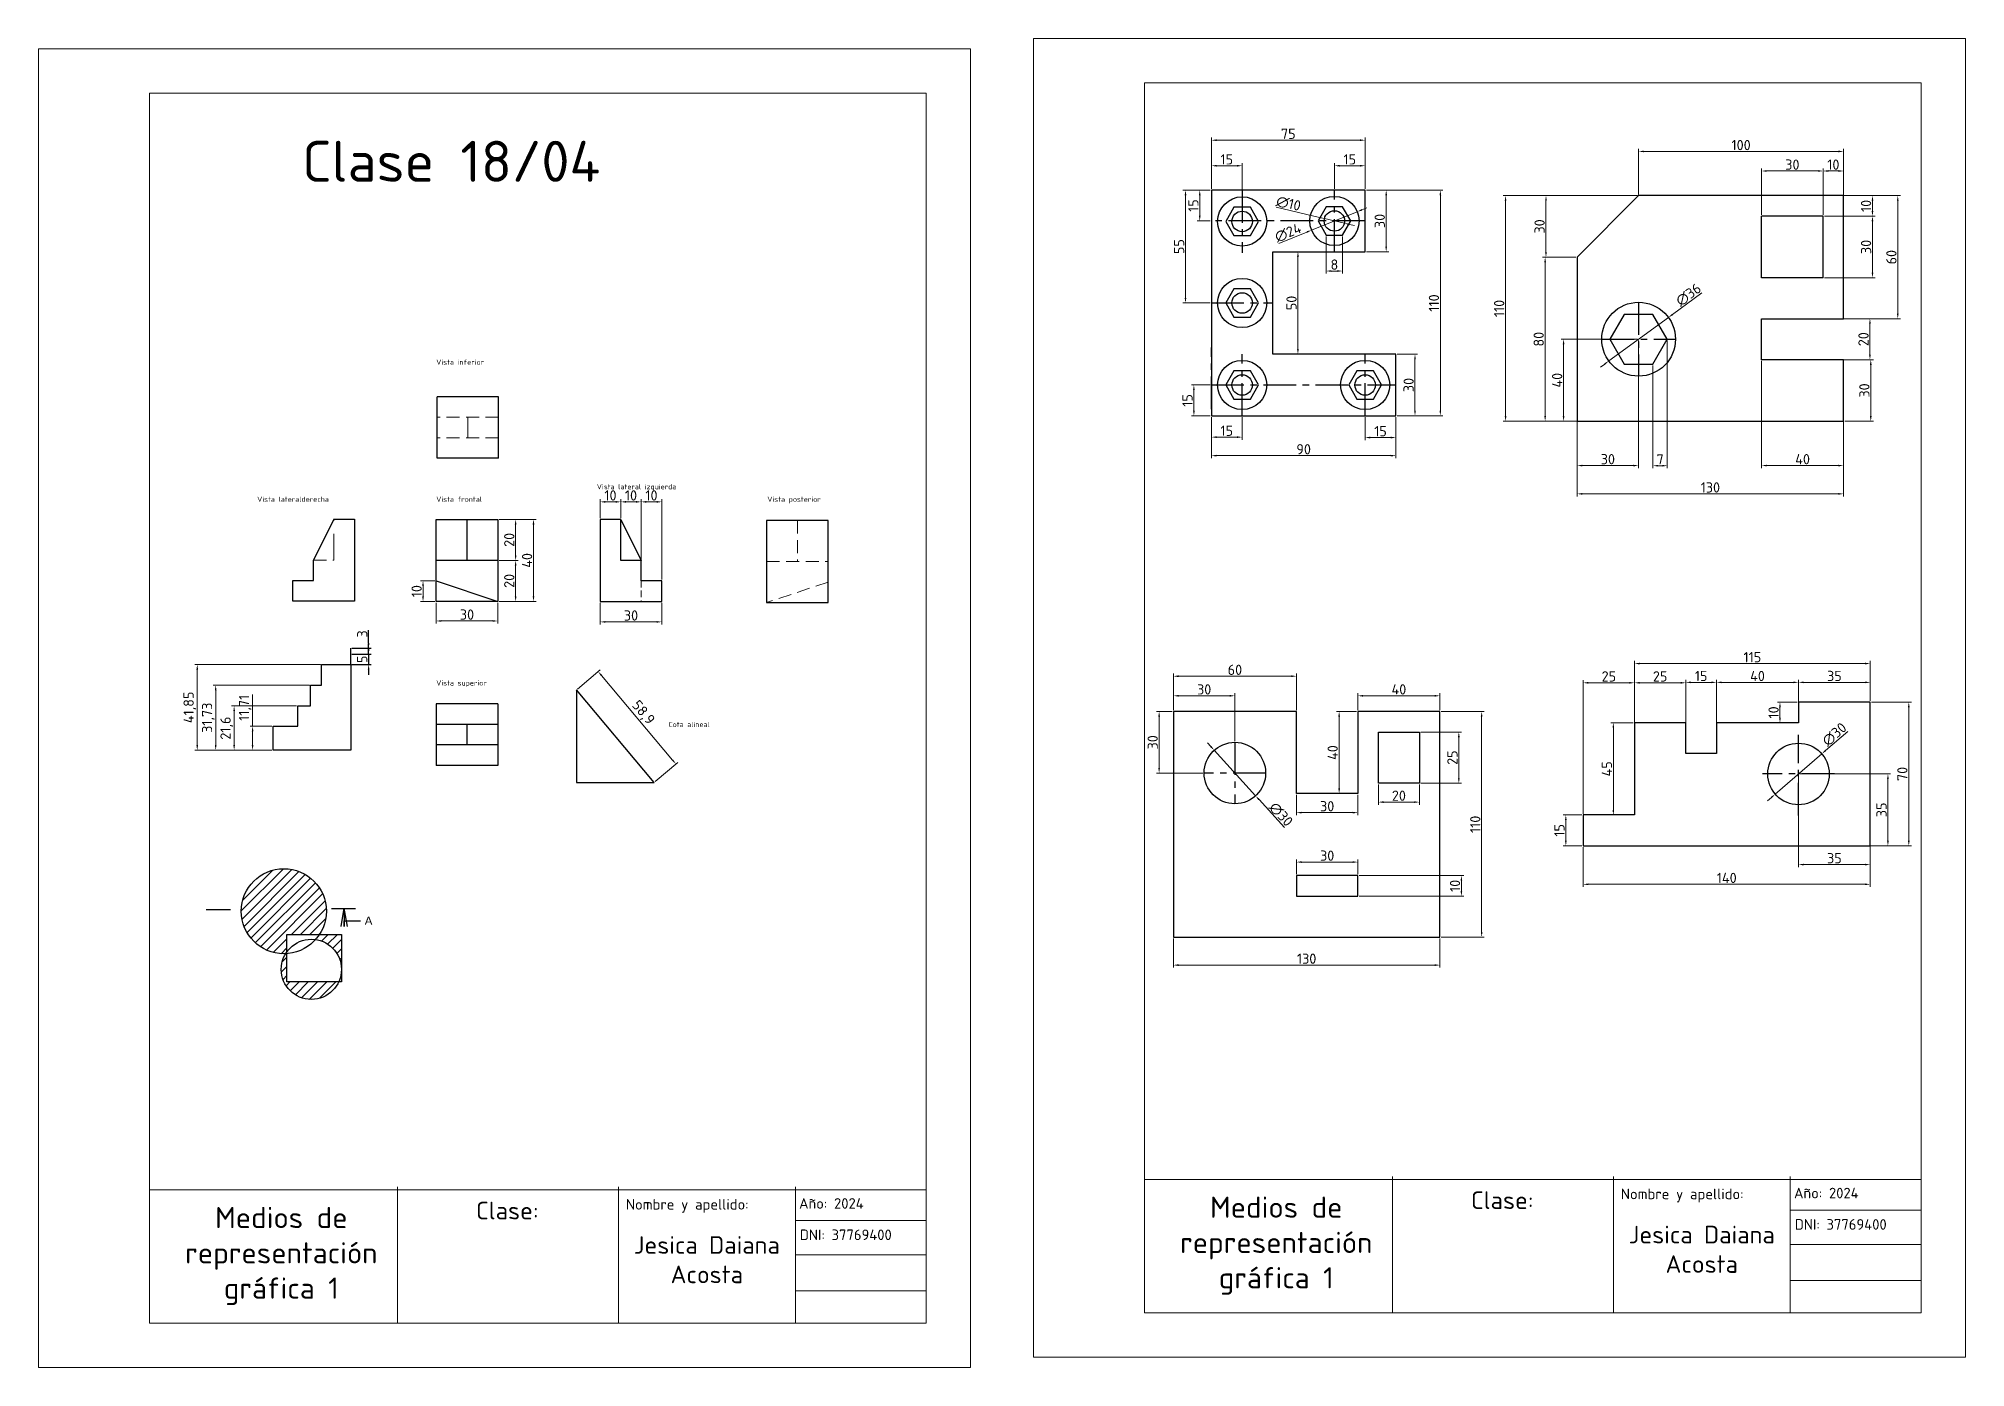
# Model space of a CAD drawing. Header units: millimetres. Extents: x 170 to 2467, y 1 to 695.
# Drawn here: x 1527 to 2467, y 47 to 695 of the extents above; entities that cross this region are included whole.
import ezdxf
from ezdxf import colors
from ezdxf.entities.mleader import LeaderData, LeaderLine
from ezdxf.math import Vec2, Vec3

# ---------------------------------------------------------------- set-up
doc = ezdxf.new("R2010")
doc.units = ezdxf.units.MM
for name, pattern in [('CENTRO', [50.8, 31.75, -6.35, 6.35, -6.35]), ('LÍNEAS_OCULTAS', [9.525, 6.35, -3.175]), ('MORSE_G2', [22.225, 6.35, -3.175, 6.35, -3.175, 0, -3.175])]:
    doc.linetypes.add(name, pattern=pattern)
for name, color, linetype, lineweight in [('Acotacion', 1, 'Continuous', 5), ('formato', 2, 'Continuous', 9), ('Linea Oculta Invisible', 254, 'LÍNEAS_OCULTAS', 20), ('Linea Visible', 7, 'Continuous', 30), ('Textos', 1, 'Continuous', 5)]:
    doc.layers.add(name, color=color, linetype=linetype, lineweight=lineweight)
doc.layers.add('Corte', color=6, linetype='MORSE_G2')
doc.layers.add('Lineas de eje', color=3, linetype='CENTRO')
doc.styles.add('Estilo2', font='ISOCPEUR Regular.ttf')
doc.styles.get("Standard").update_dxf_attribs({"font": 'arial.ttf'})
doc.dimstyles.new('Medios 1-1', dxfattribs={"dimtxt": 5, "dimasz": 2.5, "dimexe": 1.25, "dimexo": 0.625, "dimtad": 1, "dimzin": 9, "dimtxsty": 'Estilo2', "dimcen": 2.5, "dimclrd": 256, "dimclre": 256, "dimclrt": 4, "dimadec": 0, "dimazin": 2, "dimtfac": 1, "dimtmove": 0, "dimatfit": 3, "dimfxl": 1, "dimlwd": -1, "dimlwe": -1, "dimarcsym": 1})

msp = doc.modelspace()

# ---------------------------------------------------------------- texts
at = {"layer": 'formato', "attachment_point": 1, "style": 'Estilo2'}
for s, width, gutter_width, heights, insert, char_height in [('Vista inferior', 30, 12.5, [0], (1721.171, 538.429), 2.5), ('Vista lateralderecha', 41.53987, 12.5, [6.667], (1633.823, 471.58), 2.5), ('Vista frontal', 30, 12.5, [0], (1721.171, 471.58), 2.5), ('Vista lateral izquierda', 46.15581, 12.5, [7.993], (1799.499, 477.7), 2.5), ('Vista posterior', 30, 12.5, [0], (1882.675, 471.58), 2.5), ('Vista superior', 30, 12.5, [0], (1721.171, 381.993), 2.5), ('\\pxqc;Clase: ', 99.44221, 21.502, [0], (2191.473, 132.825), 8.60084), ('{\\H0.6x;Nombre y apellido:}', 78.77195, 21.502, [0], (2299.048, 134.143), 8.60084), ('Año: 2024', 78.77195, 21.502, [0], (2383.494, 134.578), 5.1605), ('\\pxqc;Medios de \\Prepresentación\\Pgráfica 1', 113.47467, 21.502, [0], (1588.862, 125.215), 10.32101), ('\\pxqc;Clase: ', 99.44221, 21.502, [0], (1706.13, 127.763), 8.60084), ('{\\H0.6x;Nombre y apellido:}', 78.77195, 21.502, [0], (1813.705, 129.081), 8.60084), ('Año: 2024', 78.77195, 21.502, [0], (1898.152, 129.516), 5.1605), ('\\pxqc;Medios de \\Prepresentación\\Pgráfica 1', 113.47467, 21.502, [0], (2074.204, 130.277), 10.32101), ('DNI: 37769400', 78.77195, 21.502, [0], (1898.511, 114.226), 5.16051), ('\\pxqc;Jesica Daiana Acosta', 75.0304, 21.502, [33.361], (2300.994, 116.032), 8.60084), ('DNI: 37769400', 78.77195, 21.502, [0], (2383.853, 119.288), 5.16051), ('\\pxqc;Jesica Daiana Acosta', 75.0304, 21.502, [33.361], (1815.652, 110.97), 8.60084)]:
    msp.add_mtext_dynamic_manual_height_columns(s, width=width, gutter_width=gutter_width, heights=heights, dxfattribs=dict(at, insert=insert, char_height=char_height))
at = {"layer": 'Linea Visible', "insert": (1834.485, 361.753), "char_height": 2.5, "attachment_point": 1, "style": 'Estilo2'}
msp.add_mtext_dynamic_manual_height_columns('Cota alineal', width=39.5831, gutter_width=12.5, heights=[0], dxfattribs=at)
at = {"layer": 'Textos', "ltscale": 0.5, "insert": (1655.756, 645.127), "char_height": 20, "attachment_point": 1, "style": 'Estilo2'}
msp.add_mtext_dynamic_manual_height_columns('Clase 18/04 ', width=266.45505, gutter_width=12.5, heights=[30.745], dxfattribs=at)

# ---------------------------------------------------------------- blocks, each defined once
blk = doc.blocks.new('_Open')
at = {"color": 0, "linetype": 'ByBlock', "lineweight": -2}
for p, q in [((-1, 0.17), (0, 0)), ((-1, -0.17), (0, 0)), ((0, 0), (-1, 0))]:
    blk.add_line(p, q, dxfattribs=at)
blk = doc.blocks.new('*D150')
at = {"layer": 'Acotacion', "transparency": 16777216}
for p, q in [((1801.17, 461.15), (1801.17, 470.31)), ((1811.17, 461.15), (1811.17, 470.31)), ((1803.67, 469.06), (1808.67, 469.06))]:
    blk.add_line(p, q, dxfattribs=at)
for points in [[(1803.67, 469.48), (1803.67, 468.65), (1801.17, 469.06)], [(1808.67, 469.48), (1808.67, 468.65), (1811.17, 469.06)]]:
    blk.add_solid(points, dxfattribs=at)
at = {"layer": 'Defpoints', "color": 0, "transparency": 16777216}
for p in [(1811.17, 469.06), (1801.17, 460.52), (1811.17, 460.52)]:
    blk.add_point(p, dxfattribs=at)
at = {"layer": 'Acotacion', "color": 4, "transparency": 16777216, "insert": (1806.17, 472.19), "char_height": 5, "attachment_point": 5, "style": 'Estilo2'}
blk.add_mtext('10', dxfattribs=at)
blk = doc.blocks.new('*D151')
at = {"layer": 'Acotacion', "transparency": 16777216}
for p, q in [((1811.17, 461.15), (1811.17, 470.31)), ((1821.17, 441.15), (1821.17, 470.31)), ((1813.67, 469.06), (1818.67, 469.06))]:
    blk.add_line(p, q, dxfattribs=at)
for points in [[(1813.67, 469.48), (1813.67, 468.65), (1811.17, 469.06)], [(1818.67, 469.48), (1818.67, 468.65), (1821.17, 469.06)]]:
    blk.add_solid(points, dxfattribs=at)
at = {"layer": 'Defpoints', "color": 0, "transparency": 16777216}
for p in [(1821.17, 469.06), (1811.17, 460.52), (1821.17, 440.52)]:
    blk.add_point(p, dxfattribs=at)
at = {"layer": 'Acotacion', "color": 4, "transparency": 16777216, "insert": (1816.17, 472.19), "char_height": 5, "attachment_point": 5, "style": 'Estilo2'}
blk.add_mtext('10', dxfattribs=at)
blk = doc.blocks.new('*D152')
at = {"layer": 'Acotacion', "transparency": 16777216}
for p, q in [((1821.17, 441.15), (1821.17, 470.31)), ((1831.17, 431.15), (1831.17, 470.31)), ((1823.67, 469.06), (1828.67, 469.06))]:
    blk.add_line(p, q, dxfattribs=at)
for points in [[(1823.67, 469.48), (1823.67, 468.65), (1821.17, 469.06)], [(1828.67, 469.48), (1828.67, 468.65), (1831.17, 469.06)]]:
    blk.add_solid(points, dxfattribs=at)
at = {"layer": 'Defpoints', "color": 0, "transparency": 16777216}
for p in [(1831.17, 469.06), (1821.17, 440.52), (1831.17, 430.52)]:
    blk.add_point(p, dxfattribs=at)
at = {"layer": 'Acotacion', "color": 4, "transparency": 16777216, "insert": (1826.17, 472.19), "char_height": 5, "attachment_point": 5, "style": 'Estilo2'}
blk.add_mtext('10', dxfattribs=at)
blk = doc.blocks.new('*D145')
at = {"layer": 'Acotacion', "transparency": 16777216}
for p, q in [((1720.55, 430.52), (1713.47, 430.52)), ((1714.72, 428.02), (1714.72, 423.02)), ((1720.55, 420.52), (1713.47, 420.52))]:
    blk.add_line(p, q, dxfattribs=at)
for points in [[(1714.31, 428.02), (1715.14, 428.02), (1714.72, 430.52)], [(1714.31, 423.02), (1715.14, 423.02), (1714.72, 420.52)]]:
    blk.add_solid(points, dxfattribs=at)
at = {"layer": 'Defpoints', "color": 0, "transparency": 16777216}
for p in [(1721.17, 430.52), (1714.72, 420.52), (1721.17, 420.52)]:
    blk.add_point(p, dxfattribs=at)
at = {"layer": 'Acotacion', "color": 4, "transparency": 16777216, "insert": (1711.6, 425.52), "char_height": 5, "attachment_point": 5, "rotation": 90, "style": 'Estilo2'}
blk.add_mtext('10', dxfattribs=at)
blk = doc.blocks.new('*D153')
at = {"layer": 'Acotacion', "transparency": 16777216}
for p, q in [((1751.8, 440.52), (1761.15, 440.52)), ((1759.9, 423.02), (1759.9, 438.02)), ((1751.8, 420.52), (1761.15, 420.52))]:
    blk.add_line(p, q, dxfattribs=at)
for points in [[(1759.49, 438.02), (1760.32, 438.02), (1759.9, 440.52)], [(1759.49, 423.02), (1760.32, 423.02), (1759.9, 420.52)]]:
    blk.add_solid(points, dxfattribs=at)
at = {"layer": 'Defpoints', "color": 0, "transparency": 16777216}
for p in [(1751.17, 440.52), (1759.9, 440.52), (1751.17, 420.52)]:
    blk.add_point(p, dxfattribs=at)
at = {"layer": 'Acotacion', "color": 4, "transparency": 16777216, "insert": (1756.78, 430.52), "char_height": 5, "attachment_point": 5, "rotation": 90, "style": 'Estilo2'}
blk.add_mtext('20', dxfattribs=at)
blk = doc.blocks.new('*D154')
at = {"layer": 'Acotacion', "transparency": 16777216}
for p, q in [((1751.8, 460.52), (1761.15, 460.52)), ((1759.9, 443.02), (1759.9, 458.02)), ((1751.8, 440.52), (1761.15, 440.52))]:
    blk.add_line(p, q, dxfattribs=at)
for points in [[(1759.49, 458.02), (1760.32, 458.02), (1759.9, 460.52)], [(1759.49, 443.02), (1760.32, 443.02), (1759.9, 440.52)]]:
    blk.add_solid(points, dxfattribs=at)
at = {"layer": 'Defpoints', "color": 0, "transparency": 16777216}
for p in [(1751.17, 460.52), (1759.9, 460.52), (1751.17, 440.52)]:
    blk.add_point(p, dxfattribs=at)
at = {"layer": 'Acotacion', "color": 4, "transparency": 16777216, "insert": (1756.78, 450.52), "char_height": 5, "attachment_point": 5, "rotation": 90, "style": 'Estilo2'}
blk.add_mtext('20', dxfattribs=at)
blk = doc.blocks.new('*D155')
at = {"layer": 'Acotacion', "transparency": 16777216}
for p, q in [((1790.01, 377.74), (1801.14, 387.1)), ((1801.8, 384.38), (1836.48, 343.13)), ((1827.92, 332.66), (1839.05, 342.02))]:
    blk.add_line(p, q, dxfattribs=at)
for points in [[(1802.12, 384.65), (1801.48, 384.11), (1800.19, 386.3)], [(1836.8, 343.39), (1836.17, 342.86), (1838.09, 341.21)]]:
    blk.add_solid(points, dxfattribs=at)
at = {"layer": 'Defpoints', "color": 0, "transparency": 16777216}
for p in [(1789.53, 377.34), (1838.09, 341.21), (1827.44, 332.26)]:
    blk.add_point(p, dxfattribs=at)
at = {"layer": 'Acotacion', "color": 4, "transparency": 16777216, "insert": (1821.91, 366.09), "char_height": 5, "attachment_point": 5, "rotation": 310.05678, "style": 'Estilo2'}
blk.add_mtext('58,9', dxfattribs=at)
blk = doc.blocks.new('*D146')
at = {"layer": 'Acotacion', "transparency": 16777216}
for p, q in [((1751.8, 460.52), (1769.87, 460.52)), ((1768.62, 458.02), (1768.62, 423.02)), ((1751.8, 420.52), (1769.87, 420.52))]:
    blk.add_line(p, q, dxfattribs=at)
for points in [[(1768.2, 458.02), (1769.03, 458.02), (1768.62, 460.52)], [(1768.2, 423.02), (1769.03, 423.02), (1768.62, 420.52)]]:
    blk.add_solid(points, dxfattribs=at)
at = {"layer": 'Defpoints', "color": 0, "transparency": 16777216}
for p in [(1751.17, 460.52), (1751.17, 420.52), (1768.62, 420.52)]:
    blk.add_point(p, dxfattribs=at)
at = {"layer": 'Acotacion', "color": 4, "transparency": 16777216, "insert": (1765.49, 440.52), "char_height": 5, "attachment_point": 5, "rotation": 90, "style": 'Estilo2'}
blk.add_mtext('40', dxfattribs=at)
blk = doc.blocks.new('*D156')
at = {"layer": 'Acotacion', "transparency": 16777216}
for p, q in [((1801.17, 419.9), (1801.17, 409.27)), ((1831.17, 419.9), (1831.17, 409.27)), ((1803.67, 410.52), (1828.67, 410.52))]:
    blk.add_line(p, q, dxfattribs=at)
for points in [[(1803.67, 410.94), (1803.67, 410.11), (1801.17, 410.52)], [(1828.67, 410.94), (1828.67, 410.11), (1831.17, 410.52)]]:
    blk.add_solid(points, dxfattribs=at)
at = {"layer": 'Defpoints', "color": 0, "transparency": 16777216}
for p in [(1801.17, 420.52), (1831.17, 420.52), (1831.17, 410.52)]:
    blk.add_point(p, dxfattribs=at)
at = {"layer": 'Acotacion', "color": 4, "transparency": 16777216, "insert": (1816.17, 413.65), "char_height": 5, "attachment_point": 5, "style": 'Estilo2'}
blk.add_mtext('30', dxfattribs=at)
blk = doc.blocks.new('*D157')
at = {"layer": 'Acotacion', "transparency": 16777216}
for p, q in [((1721.17, 419.9), (1721.17, 409.72)), ((1751.17, 419.9), (1751.17, 409.72)), ((1723.67, 410.97), (1748.67, 410.97))]:
    blk.add_line(p, q, dxfattribs=at)
for points in [[(1723.67, 411.39), (1723.67, 410.56), (1721.17, 410.97)], [(1748.67, 411.39), (1748.67, 410.56), (1751.17, 410.97)]]:
    blk.add_solid(points, dxfattribs=at)
at = {"layer": 'Defpoints', "color": 0, "transparency": 16777216}
for p in [(1721.17, 420.52), (1751.17, 420.52), (1751.17, 410.97)]:
    blk.add_point(p, dxfattribs=at)
at = {"layer": 'Acotacion', "color": 4, "transparency": 16777216, "insert": (1736.17, 414.1), "char_height": 5, "attachment_point": 5, "style": 'Estilo2'}
blk.add_mtext('30', dxfattribs=at)
blk = doc.blocks.new('*D158')
at = {"layer": 'Acotacion', "transparency": 16777216}
for p, q in [((1631.58, 359.63), (1631.58, 375.13)), ((1640.96, 359.63), (1630.33, 359.63)), ((1640.96, 347.92), (1630.33, 347.92)), ((1631.58, 350.42), (1631.58, 357.13))]:
    blk.add_line(p, q, dxfattribs=at)
for points in [[(1631.17, 357.13), (1632, 357.13), (1631.58, 359.63)], [(1631.17, 350.42), (1632, 350.42), (1631.58, 347.92)]]:
    blk.add_solid(points, dxfattribs=at)
at = {"layer": 'Defpoints', "color": 0, "transparency": 16777216}
for p in [(1631.58, 359.63), (1641.58, 359.63), (1641.58, 347.92)]:
    blk.add_point(p, dxfattribs=at)
at = {"layer": 'Acotacion', "color": 4, "transparency": 16777216, "insert": (1627.96, 368.63), "char_height": 5, "attachment_point": 5, "rotation": 90, "style": 'Estilo2'}
blk.add_mtext('11,71', dxfattribs=at)
blk = doc.blocks.new('*D159')
at = {"layer": 'Acotacion', "transparency": 16777216}
for p, q in [((1653.05, 369.52), (1621.33, 369.52)), ((1622.58, 350.42), (1622.58, 367.02)), ((1640.96, 347.92), (1621.33, 347.92))]:
    blk.add_line(p, q, dxfattribs=at)
for points in [[(1622.17, 367.02), (1623, 367.02), (1622.58, 369.52)], [(1622.17, 350.42), (1623, 350.42), (1622.58, 347.92)]]:
    blk.add_solid(points, dxfattribs=at)
at = {"layer": 'Defpoints', "color": 0, "transparency": 16777216}
for p in [(1622.58, 369.52), (1653.67, 369.52), (1641.58, 347.92)]:
    blk.add_point(p, dxfattribs=at)
at = {"layer": 'Acotacion', "color": 4, "transparency": 16777216, "insert": (1618.96, 358.72), "char_height": 5, "attachment_point": 5, "rotation": 90, "style": 'Estilo2'}
blk.add_mtext('21,6', dxfattribs=at)
blk = doc.blocks.new('*D160')
at = {"layer": 'Acotacion', "transparency": 16777216}
for p, q in [((1659.28, 379.64), (1612.33, 379.64)), ((1613.58, 350.42), (1613.58, 377.14)), ((1640.96, 347.92), (1612.33, 347.92))]:
    blk.add_line(p, q, dxfattribs=at)
for points in [[(1613.17, 377.14), (1614, 377.14), (1613.58, 379.64)], [(1613.17, 350.42), (1614, 350.42), (1613.58, 347.92)]]:
    blk.add_solid(points, dxfattribs=at)
at = {"layer": 'Defpoints', "color": 0, "transparency": 16777216}
for p in [(1613.58, 379.64), (1659.9, 379.64), (1641.58, 347.92)]:
    blk.add_point(p, dxfattribs=at)
at = {"layer": 'Acotacion', "color": 4, "transparency": 16777216, "insert": (1609.96, 363.78), "char_height": 5, "attachment_point": 5, "rotation": 90, "style": 'Estilo2'}
blk.add_mtext('31,73', dxfattribs=at)
blk = doc.blocks.new('*D147')
at = {"layer": 'Acotacion', "transparency": 16777216}
for p, q in [((1664.65, 389.77), (1603.33, 389.77)), ((1604.58, 350.42), (1604.58, 387.27)), ((1640.96, 347.92), (1603.33, 347.92))]:
    blk.add_line(p, q, dxfattribs=at)
for points in [[(1604.17, 387.27), (1605, 387.27), (1604.58, 389.77)], [(1604.17, 350.42), (1605, 350.42), (1604.58, 347.92)]]:
    blk.add_solid(points, dxfattribs=at)
at = {"layer": 'Defpoints', "color": 0, "transparency": 16777216}
for p in [(1604.58, 389.77), (1665.27, 389.77), (1641.58, 347.92)]:
    blk.add_point(p, dxfattribs=at)
at = {"layer": 'Acotacion', "color": 4, "transparency": 16777216, "insert": (1600.96, 368.84), "char_height": 5, "attachment_point": 5, "rotation": 90, "style": 'Estilo2'}
blk.add_mtext('41,85', dxfattribs=at)
blk = doc.blocks.new('*D148')
at = {"layer": 'Defpoints', "color": 0, "transparency": 16777216}
for p in [(1679.44, 394.77), (1679.44, 389.77), (1688.2, 389.77)]:
    blk.add_point(p, dxfattribs=at)
at = {"layer": 'Linea Visible', "transparency": 16777216}
for p, q in [((1688.2, 397.27), (1688.2, 399.77)), ((1680.06, 394.77), (1689.45, 394.77)), ((1680.06, 389.77), (1689.45, 389.77)), ((1688.2, 394.77), (1688.2, 389.77)), ((1688.2, 387.27), (1688.2, 384.77))]:
    blk.add_line(p, q, dxfattribs=at)
for points in [[(1687.78, 397.27), (1688.61, 397.27), (1688.2, 394.77)], [(1687.78, 387.27), (1688.61, 387.27), (1688.2, 389.77)]]:
    blk.add_solid(points, dxfattribs=at)
at = {"layer": 'Linea Visible', "color": 4, "transparency": 16777216, "insert": (1685.07, 392.27), "char_height": 5, "attachment_point": 5, "rotation": 90, "style": 'Estilo2'}
blk.add_mtext('5', dxfattribs=at)
blk = doc.blocks.new('*D149')
at = {"layer": 'Defpoints', "color": 0, "transparency": 16777216}
for p in [(1679.44, 397.77), (1688.2, 397.77), (1679.44, 394.77)]:
    blk.add_point(p, dxfattribs=at)
at = {"layer": 'Linea Visible', "transparency": 16777216}
for p, q in [((1688.2, 400.27), (1688.2, 406.52)), ((1680.06, 397.77), (1689.45, 397.77)), ((1688.2, 394.77), (1688.2, 397.77)), ((1680.06, 394.77), (1689.45, 394.77)), ((1688.2, 392.27), (1688.2, 389.77))]:
    blk.add_line(p, q, dxfattribs=at)
for points in [[(1687.78, 400.27), (1688.61, 400.27), (1688.2, 397.77)], [(1687.78, 392.27), (1688.61, 392.27), (1688.2, 394.77)]]:
    blk.add_solid(points, dxfattribs=at)
at = {"layer": 'Linea Visible', "color": 4, "transparency": 16777216, "insert": (1685.07, 404.65), "char_height": 5, "attachment_point": 5, "rotation": 90, "style": 'Estilo2'}
blk.add_mtext('3', dxfattribs=at)
blk = doc.blocks.new('*D79')
at = {"layer": 'Acotacion', "ltscale": 0.5, "transparency": 16777216}
for p, q in [((2368.33, 558.38), (2421.79, 558.38)), ((2420.54, 540.88), (2420.54, 555.88)), ((2368.33, 538.38), (2421.79, 538.38))]:
    blk.add_line(p, q, dxfattribs=at)
for points in [[(2420.12, 555.88), (2420.96, 555.88), (2420.54, 558.38)], [(2420.12, 540.88), (2420.96, 540.88), (2420.54, 538.38)]]:
    blk.add_solid(points, dxfattribs=at)
at = {"layer": 'Defpoints', "color": 0, "ltscale": 0.5, "transparency": 16777216}
for p in [(2367.7, 558.38), (2420.54, 558.38), (2367.7, 538.38)]:
    blk.add_point(p, dxfattribs=at)
at = {"layer": 'Acotacion', "color": 4, "ltscale": 0.5, "transparency": 16777216, "insert": (2417.41, 548.38), "char_height": 5, "attachment_point": 5, "rotation": 90, "style": 'Estilo2'}
blk.add_mtext('20', dxfattribs=at)
blk = doc.blocks.new('*D80')
at = {"layer": 'Acotacion', "ltscale": 0.5, "transparency": 16777216}
for p, q in [((2408.33, 618.38), (2435.38, 618.38)), ((2434.13, 560.88), (2434.13, 615.88)), ((2408.33, 558.38), (2435.38, 558.38))]:
    blk.add_line(p, q, dxfattribs=at)
for points in [[(2433.72, 615.88), (2434.55, 615.88), (2434.13, 618.38)], [(2433.72, 560.88), (2434.55, 560.88), (2434.13, 558.38)]]:
    blk.add_solid(points, dxfattribs=at)
at = {"layer": 'Defpoints', "color": 0, "ltscale": 0.5, "transparency": 16777216}
for p in [(2407.7, 618.38), (2434.13, 618.38), (2407.7, 558.38)]:
    blk.add_point(p, dxfattribs=at)
at = {"layer": 'Acotacion', "color": 4, "ltscale": 0.5, "transparency": 16777216, "insert": (2431.01, 588.38), "char_height": 5, "attachment_point": 5, "rotation": 90, "style": 'Estilo2'}
blk.add_mtext('60', dxfattribs=at)
blk = doc.blocks.new('*D81')
at = {"layer": 'Acotacion', "ltscale": 0.5, "transparency": 16777216}
for p, q in [((2408.33, 538.38), (2422.21, 538.38)), ((2420.96, 535.88), (2420.96, 510.88)), ((2408.33, 508.38), (2422.21, 508.38))]:
    blk.add_line(p, q, dxfattribs=at)
for points in [[(2420.54, 535.88), (2421.37, 535.88), (2420.96, 538.38)], [(2420.54, 510.88), (2421.37, 510.88), (2420.96, 508.38)]]:
    blk.add_solid(points, dxfattribs=at)
at = {"layer": 'Defpoints', "color": 0, "ltscale": 0.5, "transparency": 16777216}
for p in [(2407.7, 538.38), (2407.7, 508.38), (2420.96, 508.38)]:
    blk.add_point(p, dxfattribs=at)
at = {"layer": 'Acotacion', "color": 4, "ltscale": 0.5, "transparency": 16777216, "insert": (2417.83, 523.38), "char_height": 5, "attachment_point": 5, "rotation": 90, "style": 'Estilo2'}
blk.add_mtext('30', dxfattribs=at)
blk = doc.blocks.new('*D82')
at = {"layer": 'Acotacion', "ltscale": 0.5, "transparency": 16777216}
for p, q in [((2398.33, 608.38), (2423.04, 608.38)), ((2421.79, 580.88), (2421.79, 605.88)), ((2398.33, 578.38), (2423.04, 578.38))]:
    blk.add_line(p, q, dxfattribs=at)
for points in [[(2421.37, 605.88), (2422.21, 605.88), (2421.79, 608.38)], [(2421.37, 580.88), (2422.21, 580.88), (2421.79, 578.38)]]:
    blk.add_solid(points, dxfattribs=at)
at = {"layer": 'Defpoints', "color": 0, "ltscale": 0.5, "transparency": 16777216}
for p in [(2397.7, 608.38), (2421.79, 608.38), (2397.7, 578.38)]:
    blk.add_point(p, dxfattribs=at)
at = {"layer": 'Acotacion', "color": 4, "ltscale": 0.5, "transparency": 16777216, "insert": (2418.66, 593.38), "char_height": 5, "attachment_point": 5, "rotation": 90, "style": 'Estilo2'}
blk.add_mtext('30', dxfattribs=at)
blk = doc.blocks.new('*D83')
at = {"layer": 'Acotacion', "ltscale": 0.5, "transparency": 16777216}
for p, q in [((2307.08, 618.38), (2261.27, 618.38)), ((2262.52, 615.88), (2262.52, 590.88)), ((2277.08, 588.38), (2261.27, 588.38))]:
    blk.add_line(p, q, dxfattribs=at)
for points in [[(2262.1, 615.88), (2262.93, 615.88), (2262.52, 618.38)], [(2262.1, 590.88), (2262.93, 590.88), (2262.52, 588.38)]]:
    blk.add_solid(points, dxfattribs=at)
at = {"layer": 'Defpoints', "color": 0, "ltscale": 0.5, "transparency": 16777216}
for p in [(2307.7, 618.38), (2262.52, 588.38), (2277.7, 588.38)]:
    blk.add_point(p, dxfattribs=at)
at = {"layer": 'Acotacion', "color": 4, "ltscale": 0.5, "transparency": 16777216, "insert": (2259.39, 603.38), "char_height": 5, "attachment_point": 5, "rotation": 90, "style": 'Estilo2'}
blk.add_mtext('30', dxfattribs=at)
blk = doc.blocks.new('*D84')
at = {"layer": 'Acotacion', "ltscale": 0.5, "transparency": 16777216}
for p, q in [((2277.08, 588.38), (2260.85, 588.38)), ((2262.1, 585.88), (2262.1, 510.88)), ((2277.08, 508.38), (2260.85, 508.38))]:
    blk.add_line(p, q, dxfattribs=at)
for points in [[(2261.68, 585.88), (2262.52, 585.88), (2262.1, 588.38)], [(2261.68, 510.88), (2262.52, 510.88), (2262.1, 508.38)]]:
    blk.add_solid(points, dxfattribs=at)
at = {"layer": 'Defpoints', "color": 0, "ltscale": 0.5, "transparency": 16777216}
for p in [(2277.7, 588.38), (2262.1, 508.38), (2277.7, 508.38)]:
    blk.add_point(p, dxfattribs=at)
at = {"layer": 'Acotacion', "color": 4, "ltscale": 0.5, "transparency": 16777216, "insert": (2258.97, 548.38), "char_height": 5, "attachment_point": 5, "rotation": 90, "style": 'Estilo2'}
blk.add_mtext('80', dxfattribs=at)
blk = doc.blocks.new('*D85')
at = {"layer": 'Acotacion', "ltscale": 0.5, "transparency": 16777216}
for p, q in [((2307.08, 618.38), (2241.56, 618.38)), ((2242.81, 510.88), (2242.81, 615.88)), ((2277.08, 508.38), (2241.56, 508.38))]:
    blk.add_line(p, q, dxfattribs=at)
for points in [[(2242.39, 615.88), (2243.22, 615.88), (2242.81, 618.38)], [(2242.39, 510.88), (2243.22, 510.88), (2242.81, 508.38)]]:
    blk.add_solid(points, dxfattribs=at)
at = {"layer": 'Defpoints', "color": 0, "ltscale": 0.5, "transparency": 16777216}
for p in [(2242.81, 618.38), (2307.7, 618.38), (2277.7, 508.38)]:
    blk.add_point(p, dxfattribs=at)
at = {"layer": 'Acotacion', "color": 4, "ltscale": 0.5, "transparency": 16777216, "insert": (2239.68, 563.38), "char_height": 5, "attachment_point": 5, "rotation": 90, "style": 'Estilo2'}
blk.add_mtext('110', dxfattribs=at)
blk = doc.blocks.new('*D86')
at = {"layer": 'Acotacion', "ltscale": 0.5, "transparency": 16777216}
for p, q in [((2338.62, 571), (2324.25, 560.49)), ((2293.18, 537.76), (2322.23, 559.01)), ((2291.16, 536.28), (2289.14, 534.8))]:
    blk.add_line(p, q, dxfattribs=at)
for points in [[(2324, 560.82), (2324.5, 560.15), (2322.23, 559.01)], [(2290.91, 536.62), (2291.4, 535.94), (2293.18, 537.76)]]:
    blk.add_solid(points, dxfattribs=at)
at = {"layer": 'Defpoints', "color": 0, "ltscale": 0.5, "transparency": 16777216}
for p in [(2322.23, 559.01), (2293.18, 537.76)]:
    blk.add_point(p, dxfattribs=at)
at = {"layer": 'Acotacion', "color": 4, "ltscale": 0.5, "transparency": 16777216, "insert": (2332.04, 570.06), "char_height": 5, "attachment_point": 5, "rotation": 36.1871, "style": 'Estilo2'}
blk.add_mtext('∅36', dxfattribs=at)
blk = doc.blocks.new('*D87')
at = {"layer": 'Acotacion', "ltscale": 0.5, "transparency": 16777216}
for p, q in [((2398.33, 618.38), (2423.04, 618.38)), ((2421.79, 610.88), (2421.79, 615.88)), ((2398.33, 608.38), (2423.04, 608.38))]:
    blk.add_line(p, q, dxfattribs=at)
for points in [[(2421.37, 615.88), (2422.21, 615.88), (2421.79, 618.38)], [(2421.37, 610.88), (2422.21, 610.88), (2421.79, 608.38)]]:
    blk.add_solid(points, dxfattribs=at)
at = {"layer": 'Defpoints', "color": 0, "ltscale": 0.5, "transparency": 16777216}
for p in [(2397.7, 618.38), (2421.79, 618.38), (2397.7, 608.38)]:
    blk.add_point(p, dxfattribs=at)
at = {"layer": 'Acotacion', "color": 4, "ltscale": 0.5, "transparency": 16777216, "insert": (2418.66, 613.38), "char_height": 5, "attachment_point": 5, "rotation": 90, "style": 'Estilo2'}
blk.add_mtext('10', dxfattribs=at)
blk = doc.blocks.new('*D88')
at = {"layer": 'Acotacion', "ltscale": 0.5, "transparency": 16777216}
for p, q in [((2367.7, 609.01), (2367.7, 631.66)), ((2395.2, 630.41), (2370.2, 630.41)), ((2397.7, 609.01), (2397.7, 631.66))]:
    blk.add_line(p, q, dxfattribs=at)
for points in [[(2370.2, 630.83), (2370.2, 629.99), (2367.7, 630.41)], [(2395.2, 630.83), (2395.2, 629.99), (2397.7, 630.41)]]:
    blk.add_solid(points, dxfattribs=at)
at = {"layer": 'Defpoints', "color": 0, "ltscale": 0.5, "transparency": 16777216}
for p in [(2367.7, 630.41), (2367.7, 608.38), (2397.7, 608.38)]:
    blk.add_point(p, dxfattribs=at)
at = {"layer": 'Acotacion', "color": 4, "ltscale": 0.5, "transparency": 16777216, "insert": (2382.7, 633.53), "char_height": 5, "attachment_point": 5, "style": 'Estilo2'}
blk.add_mtext('30', dxfattribs=at)
blk = doc.blocks.new('*D89')
at = {"layer": 'Acotacion', "ltscale": 0.5, "transparency": 16777216}
for p, q in [((2397.7, 609.01), (2397.7, 631.66)), ((2400.2, 630.41), (2405.2, 630.41)), ((2407.7, 609.01), (2407.7, 631.66))]:
    blk.add_line(p, q, dxfattribs=at)
for points in [[(2400.2, 630.83), (2400.2, 629.99), (2397.7, 630.41)], [(2405.2, 630.83), (2405.2, 629.99), (2407.7, 630.41)]]:
    blk.add_solid(points, dxfattribs=at)
at = {"layer": 'Defpoints', "color": 0, "ltscale": 0.5, "transparency": 16777216}
for p in [(2407.7, 630.41), (2397.7, 608.38), (2407.7, 608.38)]:
    blk.add_point(p, dxfattribs=at)
at = {"layer": 'Acotacion', "color": 4, "ltscale": 0.5, "transparency": 16777216, "insert": (2402.7, 633.53), "char_height": 5, "attachment_point": 5, "style": 'Estilo2'}
blk.add_mtext('10', dxfattribs=at)
blk = doc.blocks.new('*D90')
at = {"layer": 'Acotacion', "ltscale": 0.5, "transparency": 16777216}
for p, q in [((2367.7, 537.76), (2367.7, 485.51)), ((2407.7, 537.76), (2407.7, 485.51)), ((2370.2, 486.76), (2405.2, 486.76))]:
    blk.add_line(p, q, dxfattribs=at)
for points in [[(2370.2, 487.17), (2370.2, 486.34), (2367.7, 486.76)], [(2405.2, 487.17), (2405.2, 486.34), (2407.7, 486.76)]]:
    blk.add_solid(points, dxfattribs=at)
at = {"layer": 'Defpoints', "color": 0, "ltscale": 0.5, "transparency": 16777216}
for p in [(2367.7, 538.38), (2407.7, 538.38), (2407.7, 486.76)]:
    blk.add_point(p, dxfattribs=at)
at = {"layer": 'Acotacion', "color": 4, "ltscale": 0.5, "transparency": 16777216, "insert": (2387.7, 489.88), "char_height": 5, "attachment_point": 5, "style": 'Estilo2'}
blk.add_mtext('40', dxfattribs=at)
blk = doc.blocks.new('*D91')
at = {"layer": 'Acotacion', "ltscale": 0.5, "transparency": 16777216}
for p, q in [((2277.7, 507.76), (2277.7, 471.71)), ((2407.7, 507.76), (2407.7, 471.71)), ((2280.2, 472.96), (2405.2, 472.96))]:
    blk.add_line(p, q, dxfattribs=at)
for points in [[(2280.2, 473.38), (2280.2, 472.55), (2277.7, 472.96)], [(2405.2, 473.38), (2405.2, 472.55), (2407.7, 472.96)]]:
    blk.add_solid(points, dxfattribs=at)
at = {"layer": 'Defpoints', "color": 0, "ltscale": 0.5, "transparency": 16777216}
for p in [(2277.7, 508.38), (2407.7, 508.38), (2407.7, 472.96)]:
    blk.add_point(p, dxfattribs=at)
at = {"layer": 'Acotacion', "color": 4, "ltscale": 0.5, "transparency": 16777216, "insert": (2342.7, 476.09), "char_height": 5, "attachment_point": 5, "style": 'Estilo2'}
blk.add_mtext('130', dxfattribs=at)
blk = doc.blocks.new('*D93')
at = {"layer": 'Acotacion', "ltscale": 0.5, "transparency": 16777216}
for p, q in [((2307.08, 548.38), (2269.85, 548.38)), ((2271.1, 545.88), (2271.1, 510.88)), ((2307.08, 508.38), (2269.85, 508.38))]:
    blk.add_line(p, q, dxfattribs=at)
for points in [[(2270.68, 545.88), (2271.52, 545.88), (2271.1, 548.38)], [(2270.68, 510.88), (2271.52, 510.88), (2271.1, 508.38)]]:
    blk.add_solid(points, dxfattribs=at)
at = {"layer": 'Defpoints', "color": 0, "ltscale": 0.5, "transparency": 16777216}
for p in [(2307.7, 548.38), (2271.1, 508.38), (2307.7, 508.38)]:
    blk.add_point(p, dxfattribs=at)
at = {"layer": 'Acotacion', "color": 4, "ltscale": 0.5, "transparency": 16777216, "insert": (2267.97, 528.38), "char_height": 5, "attachment_point": 5, "rotation": 90, "style": 'Estilo2'}
blk.add_mtext('40', dxfattribs=at)
blk = doc.blocks.new('*D94')
at = {"layer": 'Acotacion', "ltscale": 0.5, "transparency": 16777216}
for p, q in [((2277.7, 547.76), (2277.7, 485.51)), ((2307.7, 547.76), (2307.7, 485.51)), ((2305.2, 486.76), (2280.2, 486.76))]:
    blk.add_line(p, q, dxfattribs=at)
for points in [[(2280.2, 487.17), (2280.2, 486.34), (2277.7, 486.76)], [(2305.2, 487.17), (2305.2, 486.34), (2307.7, 486.76)]]:
    blk.add_solid(points, dxfattribs=at)
at = {"layer": 'Defpoints', "color": 0, "ltscale": 0.5, "transparency": 16777216}
for p in [(2277.7, 548.38), (2307.7, 548.38), (2277.7, 486.76)]:
    blk.add_point(p, dxfattribs=at)
at = {"layer": 'Acotacion', "color": 4, "ltscale": 0.5, "transparency": 16777216, "insert": (2292.7, 489.88), "char_height": 5, "attachment_point": 5, "style": 'Estilo2'}
blk.add_mtext('30', dxfattribs=at)
blk = doc.blocks.new('*D95')
at = {"layer": 'Acotacion', "ltscale": 0.5, "transparency": 16777216}
for p, q in [((2321.7, 547.76), (2321.7, 485.43)), ((2314.7, 535.63), (2314.7, 485.43)), ((2317.2, 486.68), (2319.2, 486.68))]:
    blk.add_line(p, q, dxfattribs=at)
for points in [[(2317.2, 487.09), (2317.2, 486.26), (2314.7, 486.68)], [(2319.2, 487.09), (2319.2, 486.26), (2321.7, 486.68)]]:
    blk.add_solid(points, dxfattribs=at)
at = {"layer": 'Defpoints', "color": 0, "ltscale": 0.5, "transparency": 16777216}
for p in [(2321.7, 548.38), (2314.7, 536.26), (2321.7, 486.68)]:
    blk.add_point(p, dxfattribs=at)
at = {"layer": 'Acotacion', "color": 4, "ltscale": 0.5, "transparency": 16777216, "insert": (2318.2, 489.8), "char_height": 5, "attachment_point": 5, "style": 'Estilo2'}
blk.add_mtext('7', dxfattribs=at)
blk = doc.blocks.new('*D96')
at = {"layer": 'Acotacion', "ltscale": 0.5, "transparency": 16777216}
for p, q in [((2307.7, 619.01), (2307.7, 641.19)), ((2310.2, 639.94), (2405.2, 639.94)), ((2407.7, 619.01), (2407.7, 641.19))]:
    blk.add_line(p, q, dxfattribs=at)
for points in [[(2310.2, 640.35), (2310.2, 639.52), (2307.7, 639.94)], [(2405.2, 640.35), (2405.2, 639.52), (2407.7, 639.94)]]:
    blk.add_solid(points, dxfattribs=at)
at = {"layer": 'Defpoints', "color": 0, "ltscale": 0.5, "transparency": 16777216}
for p in [(2407.7, 639.94), (2307.7, 618.38), (2407.7, 618.38)]:
    blk.add_point(p, dxfattribs=at)
at = {"layer": 'Acotacion', "color": 4, "ltscale": 0.5, "transparency": 16777216, "insert": (2357.7, 643.06), "char_height": 5, "attachment_point": 5, "style": 'Estilo2'}
blk.add_mtext('100', dxfattribs=at)
blk = doc.blocks.new('*D97')
at = {"layer": 'Defpoints', "color": 0, "ltscale": 0.5, "transparency": 16777216}
for p in [(2100.69, 347.92), (2120.85, 325.7)]:
    blk.add_point(p, dxfattribs=at)
at = {"layer": 'Linea Visible', "ltscale": 0.5, "transparency": 16777216}
for p, q in [((2099.01, 349.77), (2097.34, 351.62)), ((2100.69, 347.92), (2120.85, 325.7)), ((2134.89, 310.21), (2122.53, 323.85))]:
    blk.add_line(p, q, dxfattribs=at)
for points in [[(2099.32, 350.05), (2098.71, 349.49), (2100.69, 347.92)], [(2122.83, 324.13), (2122.22, 323.57), (2120.85, 325.7)]]:
    blk.add_solid(points, dxfattribs=at)
at = {"layer": 'Linea Visible', "color": 4, "ltscale": 0.5, "transparency": 16777216, "insert": (2133.26, 316.67), "char_height": 5, "attachment_point": 5, "rotation": 312.20206, "style": 'Estilo2'}
blk.add_mtext('∅30', dxfattribs=at)
blk = doc.blocks.new('A$C13a3a0e6')
at = {"layer": 'Linea Visible', "ltscale": 0.5}
blk.add_lwpolyline([(-4, 6.93), (-8, 0), (-4, -6.93), (4, -6.93), (8, 0), (4, 6.93)], close=True, dxfattribs=at)
for radius in [12, 5]:
    blk.add_circle((0, 0), radius, dxfattribs=at)
blk = doc.blocks.new('*D100')
at = {"layer": 'Acotacion', "ltscale": 0.5, "transparency": 16777216}
for p, q in [((2385.7, 371.99), (2385.7, 382.28)), ((2388.2, 381.03), (2418.2, 381.03)), ((2420.7, 371.99), (2420.7, 382.28))]:
    blk.add_line(p, q, dxfattribs=at)
for points in [[(2388.2, 381.45), (2388.2, 380.62), (2385.7, 381.03)], [(2418.2, 381.45), (2418.2, 380.62), (2420.7, 381.03)]]:
    blk.add_solid(points, dxfattribs=at)
at = {"layer": 'Defpoints', "color": 0, "ltscale": 0.5, "transparency": 16777216}
for p in [(2420.7, 381.03), (2385.7, 371.37), (2420.7, 371.37)]:
    blk.add_point(p, dxfattribs=at)
at = {"layer": 'Acotacion', "color": 4, "ltscale": 0.5, "transparency": 16777216, "insert": (2403.2, 384.16), "char_height": 5, "attachment_point": 5, "style": 'Estilo2'}
blk.add_mtext('35', dxfattribs=at)
blk = doc.blocks.new('*D101')
at = {"layer": 'Acotacion', "ltscale": 0.5, "transparency": 16777216}
for p, q in [((2345.7, 361.99), (2345.7, 382.28)), ((2383.2, 381.03), (2348.2, 381.03)), ((2385.7, 361.99), (2385.7, 382.28))]:
    blk.add_line(p, q, dxfattribs=at)
for points in [[(2348.2, 381.45), (2348.2, 380.62), (2345.7, 381.03)], [(2383.2, 381.45), (2383.2, 380.62), (2385.7, 381.03)]]:
    blk.add_solid(points, dxfattribs=at)
at = {"layer": 'Defpoints', "color": 0, "ltscale": 0.5, "transparency": 16777216}
for p in [(2345.7, 381.03), (2345.7, 361.37), (2385.7, 361.37)]:
    blk.add_point(p, dxfattribs=at)
at = {"layer": 'Acotacion', "color": 4, "ltscale": 0.5, "transparency": 16777216, "insert": (2365.7, 384.16), "char_height": 5, "attachment_point": 5, "style": 'Estilo2'}
blk.add_mtext('40', dxfattribs=at)
blk = doc.blocks.new('*D102')
at = {"layer": 'Acotacion', "ltscale": 0.5, "transparency": 16777216}
for p, q in [((2330.7, 346.99), (2330.7, 382.28)), ((2343.2, 381.03), (2333.2, 381.03)), ((2345.7, 346.99), (2345.7, 382.28))]:
    blk.add_line(p, q, dxfattribs=at)
for points in [[(2333.2, 381.45), (2333.2, 380.62), (2330.7, 381.03)], [(2343.2, 381.45), (2343.2, 380.62), (2345.7, 381.03)]]:
    blk.add_solid(points, dxfattribs=at)
at = {"layer": 'Defpoints', "color": 0, "ltscale": 0.5, "transparency": 16777216}
for p in [(2330.7, 381.03), (2330.7, 346.37), (2345.7, 346.37)]:
    blk.add_point(p, dxfattribs=at)
at = {"layer": 'Acotacion', "color": 4, "ltscale": 0.5, "transparency": 16777216, "insert": (2338.2, 384.16), "char_height": 5, "attachment_point": 5, "style": 'Estilo2'}
blk.add_mtext('15', dxfattribs=at)
blk = doc.blocks.new('*D103')
at = {"layer": 'Acotacion', "ltscale": 0.5, "transparency": 16777216}
for p, q in [((2305.7, 361.99), (2305.7, 382.08)), ((2328.2, 380.83), (2308.2, 380.83)), ((2330.7, 361.99), (2330.7, 382.08))]:
    blk.add_line(p, q, dxfattribs=at)
for points in [[(2308.2, 381.24), (2308.2, 380.41), (2305.7, 380.83)], [(2328.2, 381.24), (2328.2, 380.41), (2330.7, 380.83)]]:
    blk.add_solid(points, dxfattribs=at)
at = {"layer": 'Defpoints', "color": 0, "ltscale": 0.5, "transparency": 16777216}
for p in [(2305.7, 380.83), (2305.7, 361.37), (2330.7, 361.37)]:
    blk.add_point(p, dxfattribs=at)
at = {"layer": 'Acotacion', "color": 4, "ltscale": 0.5, "transparency": 16777216, "insert": (2318.2, 383.95), "char_height": 5, "attachment_point": 5, "style": 'Estilo2'}
blk.add_mtext('25', dxfattribs=at)
blk = doc.blocks.new('*D105')
at = {"layer": 'Acotacion', "ltscale": 0.5, "transparency": 16777216}
for p, q in [((2305.08, 361.37), (2294.12, 361.37)), ((2295.37, 358.87), (2295.37, 318.87)), ((2305.08, 316.37), (2294.12, 316.37))]:
    blk.add_line(p, q, dxfattribs=at)
for points in [[(2294.95, 358.87), (2295.79, 358.87), (2295.37, 361.37)], [(2294.95, 318.87), (2295.79, 318.87), (2295.37, 316.37)]]:
    blk.add_solid(points, dxfattribs=at)
at = {"layer": 'Defpoints', "color": 0, "ltscale": 0.5, "transparency": 16777216}
for p in [(2305.7, 361.37), (2295.37, 316.37), (2305.7, 316.37)]:
    blk.add_point(p, dxfattribs=at)
at = {"layer": 'Acotacion', "color": 4, "ltscale": 0.5, "transparency": 16777216, "insert": (2292.24, 338.87), "char_height": 5, "attachment_point": 5, "rotation": 90, "style": 'Estilo2'}
blk.add_mtext('45', dxfattribs=at)
blk = doc.blocks.new('*D106')
at = {"layer": 'Acotacion', "ltscale": 0.5, "transparency": 16777216}
for p, q in [((2280.08, 316.37), (2270.96, 316.37)), ((2272.21, 313.87), (2272.21, 303.87)), ((2280.08, 301.37), (2270.96, 301.37))]:
    blk.add_line(p, q, dxfattribs=at)
for points in [[(2271.79, 313.87), (2272.62, 313.87), (2272.21, 316.37)], [(2271.79, 303.87), (2272.62, 303.87), (2272.21, 301.37)]]:
    blk.add_solid(points, dxfattribs=at)
at = {"layer": 'Defpoints', "color": 0, "ltscale": 0.5, "transparency": 16777216}
for p in [(2280.7, 316.37), (2272.21, 301.37), (2280.7, 301.37)]:
    blk.add_point(p, dxfattribs=at)
at = {"layer": 'Acotacion', "color": 4, "ltscale": 0.5, "transparency": 16777216, "insert": (2269.08, 308.87), "char_height": 5, "attachment_point": 5, "rotation": 90, "style": 'Estilo2'}
blk.add_mtext('15', dxfattribs=at)
blk = doc.blocks.new('*D108')
at = {"layer": 'Acotacion', "ltscale": 0.5, "transparency": 16777216}
for p, q in [((2280.7, 300.74), (2280.7, 281.31)), ((2420.7, 300.74), (2420.7, 281.31)), ((2283.2, 282.56), (2418.2, 282.56))]:
    blk.add_line(p, q, dxfattribs=at)
for points in [[(2283.2, 282.98), (2283.2, 282.14), (2280.7, 282.56)], [(2418.2, 282.98), (2418.2, 282.14), (2420.7, 282.56)]]:
    blk.add_solid(points, dxfattribs=at)
at = {"layer": 'Defpoints', "color": 0, "ltscale": 0.5, "transparency": 16777216}
for p in [(2280.7, 301.37), (2420.7, 301.37), (2420.7, 282.56)]:
    blk.add_point(p, dxfattribs=at)
at = {"layer": 'Acotacion', "color": 4, "ltscale": 0.5, "transparency": 16777216, "insert": (2350.7, 285.68), "char_height": 5, "attachment_point": 5, "style": 'Estilo2'}
blk.add_mtext('140', dxfattribs=at)
blk = doc.blocks.new('*D109')
at = {"layer": 'Acotacion', "ltscale": 0.5, "transparency": 16777216}
for p, q in [((2421.33, 371.37), (2440.75, 371.37)), ((2439.5, 303.87), (2439.5, 368.87)), ((2421.33, 301.37), (2440.75, 301.37))]:
    blk.add_line(p, q, dxfattribs=at)
for points in [[(2439.08, 368.87), (2439.92, 368.87), (2439.5, 371.37)], [(2439.08, 303.87), (2439.92, 303.87), (2439.5, 301.37)]]:
    blk.add_solid(points, dxfattribs=at)
at = {"layer": 'Defpoints', "color": 0, "ltscale": 0.5, "transparency": 16777216}
for p in [(2420.7, 371.37), (2439.5, 371.37), (2420.7, 301.37)]:
    blk.add_point(p, dxfattribs=at)
at = {"layer": 'Acotacion', "color": 4, "ltscale": 0.5, "transparency": 16777216, "insert": (2436.37, 336.37), "char_height": 5, "attachment_point": 5, "rotation": 90, "style": 'Estilo2'}
blk.add_mtext('70', dxfattribs=at)
blk = doc.blocks.new('*D110')
at = {"layer": 'Acotacion', "ltscale": 0.5, "transparency": 16777216}
for p, q in [((2305.7, 361.99), (2305.7, 391.46)), ((2308.2, 390.21), (2418.2, 390.21)), ((2420.7, 371.99), (2420.7, 391.46))]:
    blk.add_line(p, q, dxfattribs=at)
for points in [[(2308.2, 390.62), (2308.2, 389.79), (2305.7, 390.21)], [(2418.2, 390.62), (2418.2, 389.79), (2420.7, 390.21)]]:
    blk.add_solid(points, dxfattribs=at)
at = {"layer": 'Defpoints', "color": 0, "ltscale": 0.5, "transparency": 16777216}
for p in [(2420.7, 390.21), (2420.7, 371.37), (2305.7, 361.37)]:
    blk.add_point(p, dxfattribs=at)
at = {"layer": 'Acotacion', "color": 4, "ltscale": 0.5, "transparency": 16777216, "insert": (2363.2, 393.33), "char_height": 5, "attachment_point": 5, "style": 'Estilo2'}
blk.add_mtext('115', dxfattribs=at)
blk = doc.blocks.new('*D111')
at = {"layer": 'Acotacion', "ltscale": 0.5, "transparency": 16777216}
for p, q in [((2385.08, 371.37), (2375.41, 371.37)), ((2376.66, 368.87), (2376.66, 363.87)), ((2385.08, 361.37), (2375.41, 361.37))]:
    blk.add_line(p, q, dxfattribs=at)
for points in [[(2376.24, 368.87), (2377.07, 368.87), (2376.66, 371.37)], [(2376.24, 363.87), (2377.07, 363.87), (2376.66, 361.37)]]:
    blk.add_solid(points, dxfattribs=at)
at = {"layer": 'Defpoints', "color": 0, "ltscale": 0.5, "transparency": 16777216}
for p in [(2385.7, 371.37), (2376.66, 361.37), (2385.7, 361.37)]:
    blk.add_point(p, dxfattribs=at)
at = {"layer": 'Acotacion', "color": 4, "ltscale": 0.5, "transparency": 16777216, "insert": (2373.53, 366.37), "char_height": 5, "attachment_point": 5, "rotation": 90, "style": 'Estilo2'}
blk.add_mtext('10', dxfattribs=at)
blk = doc.blocks.new('*D112')
at = {"layer": 'Acotacion', "ltscale": 0.5, "transparency": 16777216}
for p, q in [((2386.33, 336.37), (2430.57, 336.37)), ((2429.32, 333.87), (2429.32, 303.87)), ((2386.33, 301.37), (2430.57, 301.37))]:
    blk.add_line(p, q, dxfattribs=at)
for points in [[(2428.9, 333.87), (2429.73, 333.87), (2429.32, 336.37)], [(2428.9, 303.87), (2429.73, 303.87), (2429.32, 301.37)]]:
    blk.add_solid(points, dxfattribs=at)
at = {"layer": 'Defpoints', "color": 0, "ltscale": 0.5, "transparency": 16777216}
for p in [(2385.7, 336.37), (2385.7, 301.37), (2429.32, 301.37)]:
    blk.add_point(p, dxfattribs=at)
at = {"layer": 'Acotacion', "color": 4, "ltscale": 0.5, "transparency": 16777216, "insert": (2426.19, 318.87), "char_height": 5, "attachment_point": 5, "rotation": 90, "style": 'Estilo2'}
blk.add_mtext('35', dxfattribs=at)
blk = doc.blocks.new('*D113')
at = {"layer": 'Acotacion', "ltscale": 0.5, "transparency": 16777216}
for p, q in [((2385.7, 335.74), (2385.7, 290.93)), ((2420.7, 335.74), (2420.7, 290.93)), ((2388.2, 292.18), (2418.2, 292.18))]:
    blk.add_line(p, q, dxfattribs=at)
for points in [[(2388.2, 292.59), (2388.2, 291.76), (2385.7, 292.18)], [(2418.2, 292.59), (2418.2, 291.76), (2420.7, 292.18)]]:
    blk.add_solid(points, dxfattribs=at)
at = {"layer": 'Defpoints', "color": 0, "ltscale": 0.5, "transparency": 16777216}
for p in [(2385.7, 336.37), (2420.7, 336.37), (2420.7, 292.18)]:
    blk.add_point(p, dxfattribs=at)
at = {"layer": 'Acotacion', "color": 4, "ltscale": 0.5, "transparency": 16777216, "insert": (2403.2, 295.3), "char_height": 5, "attachment_point": 5, "style": 'Estilo2'}
blk.add_mtext('35', dxfattribs=at)
blk = doc.blocks.new('*D114')
at = {"layer": 'Acotacion', "ltscale": 0.5, "transparency": 16777216}
for p, q in [((2409.71, 357.15), (2398.93, 347.82)), ((2374.36, 326.55), (2397.04, 346.19)), ((2372.47, 324.92), (2370.58, 323.28))]:
    blk.add_line(p, q, dxfattribs=at)
for points in [[(2398.66, 348.14), (2399.2, 347.51), (2397.04, 346.19)], [(2372.2, 325.23), (2372.74, 324.6), (2374.36, 326.55)]]:
    blk.add_solid(points, dxfattribs=at)
at = {"layer": 'Defpoints', "color": 0, "ltscale": 0.5, "transparency": 16777216}
for p in [(2397.04, 346.19), (2374.36, 326.55)]:
    blk.add_point(p, dxfattribs=at)
at = {"layer": 'Acotacion', "color": 4, "ltscale": 0.5, "transparency": 16777216, "insert": (2403.22, 355.67), "char_height": 5, "attachment_point": 5, "rotation": 40.87745, "style": 'Estilo2'}
blk.add_mtext('∅30', dxfattribs=at)
blk = doc.blocks.new('*D115')
at = {"layer": 'Acotacion', "ltscale": 0.5, "transparency": 16777216}
for p, q in [((2280.7, 316.99), (2280.7, 382.08)), ((2283.2, 380.83), (2303.2, 380.83)), ((2305.7, 316.99), (2305.7, 382.08))]:
    blk.add_line(p, q, dxfattribs=at)
for points in [[(2283.2, 381.24), (2283.2, 380.41), (2280.7, 380.83)], [(2303.2, 381.24), (2303.2, 380.41), (2305.7, 380.83)]]:
    blk.add_solid(points, dxfattribs=at)
at = {"layer": 'Defpoints', "color": 0, "ltscale": 0.5, "transparency": 16777216}
for p in [(2305.7, 380.83), (2280.7, 316.37), (2305.7, 316.37)]:
    blk.add_point(p, dxfattribs=at)
at = {"layer": 'Acotacion', "color": 4, "ltscale": 0.5, "transparency": 16777216, "insert": (2293.2, 383.95), "char_height": 5, "attachment_point": 5, "style": 'Estilo2'}
blk.add_mtext('25', dxfattribs=at)
blk = doc.blocks.new('*D116')
at = {"layer": 'Acotacion', "ltscale": 0.5, "transparency": 16777216}
for p, q in [((2201.4, 356.81), (2221.26, 356.81)), ((2220.01, 354.31), (2220.01, 334.31)), ((2201.4, 331.81), (2221.26, 331.81))]:
    blk.add_line(p, q, dxfattribs=at)
for points in [[(2219.59, 354.31), (2220.42, 354.31), (2220.01, 356.81)], [(2219.59, 334.31), (2220.42, 334.31), (2220.01, 331.81)]]:
    blk.add_solid(points, dxfattribs=at)
at = {"layer": 'Defpoints', "color": 0, "ltscale": 0.5, "transparency": 16777216}
for p in [(2200.77, 356.81), (2200.77, 331.81), (2220.01, 331.81)]:
    blk.add_point(p, dxfattribs=at)
at = {"layer": 'Acotacion', "color": 4, "ltscale": 0.5, "transparency": 16777216, "insert": (2216.88, 344.31), "char_height": 5, "attachment_point": 5, "rotation": 90, "style": 'Estilo2'}
blk.add_mtext('25', dxfattribs=at)
blk = doc.blocks.new('*D117')
at = {"layer": 'Acotacion', "ltscale": 0.5, "transparency": 16777216}
for p, q in [((2211.4, 366.81), (2232.39, 366.81)), ((2231.14, 364.31), (2231.14, 259.31)), ((2211.4, 256.81), (2232.39, 256.81))]:
    blk.add_line(p, q, dxfattribs=at)
for points in [[(2230.72, 364.31), (2231.55, 364.31), (2231.14, 366.81)], [(2230.72, 259.31), (2231.55, 259.31), (2231.14, 256.81)]]:
    blk.add_solid(points, dxfattribs=at)
at = {"layer": 'Defpoints', "color": 0, "ltscale": 0.5, "transparency": 16777216}
for p in [(2210.77, 366.81), (2210.77, 256.81), (2231.14, 256.81)]:
    blk.add_point(p, dxfattribs=at)
at = {"layer": 'Acotacion', "color": 4, "ltscale": 0.5, "transparency": 16777216, "insert": (2228.01, 311.81), "char_height": 5, "attachment_point": 5, "rotation": 90, "style": 'Estilo2'}
blk.add_mtext('110', dxfattribs=at)
blk = doc.blocks.new('*D118')
at = {"layer": 'Acotacion', "ltscale": 0.5, "transparency": 16777216}
for p, q in [((2171.4, 286.81), (2222.51, 286.81)), ((2221.26, 284.31), (2221.26, 279.31)), ((2171.4, 276.81), (2222.51, 276.81))]:
    blk.add_line(p, q, dxfattribs=at)
for points in [[(2220.84, 284.31), (2221.67, 284.31), (2221.26, 286.81)], [(2220.84, 279.31), (2221.67, 279.31), (2221.26, 276.81)]]:
    blk.add_solid(points, dxfattribs=at)
at = {"layer": 'Defpoints', "color": 0, "ltscale": 0.5, "transparency": 16777216}
for p in [(2170.77, 286.81), (2170.77, 276.81), (2221.26, 276.81)]:
    blk.add_point(p, dxfattribs=at)
at = {"layer": 'Acotacion', "color": 4, "ltscale": 0.5, "transparency": 16777216, "insert": (2218.13, 281.81), "char_height": 5, "attachment_point": 5, "rotation": 90, "style": 'Estilo2'}
blk.add_mtext('10', dxfattribs=at)
blk = doc.blocks.new('*D119')
at = {"layer": 'Acotacion', "ltscale": 0.5, "transparency": 16777216}
for p, q in [((2170.15, 366.81), (2160.37, 366.81)), ((2161.62, 329.31), (2161.62, 364.31)), ((2170.15, 326.81), (2160.37, 326.81))]:
    blk.add_line(p, q, dxfattribs=at)
for points in [[(2161.2, 364.31), (2162.04, 364.31), (2161.62, 366.81)], [(2161.2, 329.31), (2162.04, 329.31), (2161.62, 326.81)]]:
    blk.add_solid(points, dxfattribs=at)
at = {"layer": 'Defpoints', "color": 0, "ltscale": 0.5, "transparency": 16777216}
for p in [(2161.62, 366.81), (2170.77, 366.81), (2170.77, 326.81)]:
    blk.add_point(p, dxfattribs=at)
at = {"layer": 'Acotacion', "color": 4, "ltscale": 0.5, "transparency": 16777216, "insert": (2158.49, 346.81), "char_height": 5, "attachment_point": 5, "rotation": 90, "style": 'Estilo2'}
blk.add_mtext('40', dxfattribs=at)
blk = doc.blocks.new('*D120')
at = {"layer": 'Acotacion', "ltscale": 0.5, "transparency": 16777216}
for p, q in [((2140.77, 326.18), (2140.77, 316.25)), ((2170.77, 326.18), (2170.77, 316.25)), ((2143.27, 317.5), (2168.27, 317.5))]:
    blk.add_line(p, q, dxfattribs=at)
for points in [[(2143.27, 317.92), (2143.27, 317.09), (2140.77, 317.5)], [(2168.27, 317.92), (2168.27, 317.09), (2170.77, 317.5)]]:
    blk.add_solid(points, dxfattribs=at)
at = {"layer": 'Defpoints', "color": 0, "ltscale": 0.5, "transparency": 16777216}
for p in [(2140.77, 326.81), (2170.77, 326.81), (2170.77, 317.5)]:
    blk.add_point(p, dxfattribs=at)
at = {"layer": 'Acotacion', "color": 4, "ltscale": 0.5, "transparency": 16777216, "insert": (2155.77, 320.63), "char_height": 5, "attachment_point": 5, "style": 'Estilo2'}
blk.add_mtext('30', dxfattribs=at)
blk = doc.blocks.new('*D121')
at = {"layer": 'Acotacion', "ltscale": 0.5, "transparency": 16777216}
for p, q in [((2170.77, 367.43), (2170.77, 375.73)), ((2173.27, 374.48), (2208.27, 374.48)), ((2210.77, 367.43), (2210.77, 375.73))]:
    blk.add_line(p, q, dxfattribs=at)
for points in [[(2173.27, 374.9), (2173.27, 374.07), (2170.77, 374.48)], [(2208.27, 374.9), (2208.27, 374.07), (2210.77, 374.48)]]:
    blk.add_solid(points, dxfattribs=at)
at = {"layer": 'Defpoints', "color": 0, "ltscale": 0.5, "transparency": 16777216}
for p in [(2170.77, 366.81), (2210.77, 374.48), (2210.77, 366.81)]:
    blk.add_point(p, dxfattribs=at)
at = {"layer": 'Acotacion', "color": 4, "ltscale": 0.5, "transparency": 16777216, "insert": (2190.77, 377.61), "char_height": 5, "attachment_point": 5, "style": 'Estilo2'}
blk.add_mtext('40', dxfattribs=at)
blk = doc.blocks.new('*D122')
at = {"layer": 'Acotacion', "ltscale": 0.5, "transparency": 16777216}
for p, q in [((2080.77, 367.43), (2080.77, 385.29)), ((2138.27, 384.04), (2083.27, 384.04)), ((2140.77, 367.43), (2140.77, 385.29))]:
    blk.add_line(p, q, dxfattribs=at)
for points in [[(2083.27, 384.46), (2083.27, 383.62), (2080.77, 384.04)], [(2138.27, 384.46), (2138.27, 383.62), (2140.77, 384.04)]]:
    blk.add_solid(points, dxfattribs=at)
at = {"layer": 'Defpoints', "color": 0, "ltscale": 0.5, "transparency": 16777216}
for p in [(2080.77, 384.04), (2080.77, 366.81), (2140.77, 366.81)]:
    blk.add_point(p, dxfattribs=at)
at = {"layer": 'Acotacion', "color": 4, "ltscale": 0.5, "transparency": 16777216, "insert": (2110.77, 387.17), "char_height": 5, "attachment_point": 5, "style": 'Estilo2'}
blk.add_mtext('60', dxfattribs=at)
blk = doc.blocks.new('*D124')
at = {"layer": 'Acotacion', "ltscale": 0.5, "transparency": 16777216}
for p, q in [((2080.15, 366.81), (2072.55, 366.81)), ((2073.8, 339.31), (2073.8, 364.31)), ((2095.15, 336.81), (2072.55, 336.81))]:
    blk.add_line(p, q, dxfattribs=at)
for points in [[(2073.38, 364.31), (2074.22, 364.31), (2073.8, 366.81)], [(2073.38, 339.31), (2074.22, 339.31), (2073.8, 336.81)]]:
    blk.add_solid(points, dxfattribs=at)
at = {"layer": 'Defpoints', "color": 0, "ltscale": 0.5, "transparency": 16777216}
for p in [(2073.8, 366.81), (2080.77, 366.81), (2095.77, 336.81)]:
    blk.add_point(p, dxfattribs=at)
at = {"layer": 'Acotacion', "color": 4, "ltscale": 0.5, "transparency": 16777216, "insert": (2070.67, 351.81), "char_height": 5, "attachment_point": 5, "rotation": 90, "style": 'Estilo2'}
blk.add_mtext('30', dxfattribs=at)
blk = doc.blocks.new('*D125')
at = {"layer": 'Acotacion', "ltscale": 0.5, "transparency": 16777216}
for p, q in [((2080.77, 367.43), (2080.77, 375.73)), ((2108.27, 374.48), (2083.27, 374.48)), ((2110.77, 352.43), (2110.77, 375.73))]:
    blk.add_line(p, q, dxfattribs=at)
for points in [[(2083.27, 374.9), (2083.27, 374.07), (2080.77, 374.48)], [(2108.27, 374.9), (2108.27, 374.07), (2110.77, 374.48)]]:
    blk.add_solid(points, dxfattribs=at)
at = {"layer": 'Defpoints', "color": 0, "ltscale": 0.5, "transparency": 16777216}
for p in [(2080.77, 374.48), (2080.77, 366.81), (2110.77, 351.81)]:
    blk.add_point(p, dxfattribs=at)
at = {"layer": 'Acotacion', "color": 4, "ltscale": 0.5, "transparency": 16777216, "insert": (2095.77, 377.61), "char_height": 5, "attachment_point": 5, "style": 'Estilo2'}
blk.add_mtext('30', dxfattribs=at)
blk = doc.blocks.new('*D126')
at = {"layer": 'Acotacion', "ltscale": 0.5, "transparency": 16777216}
for p, q in [((2080.77, 256.18), (2080.77, 241.91)), ((2210.77, 256.18), (2210.77, 241.91)), ((2083.27, 243.16), (2208.27, 243.16))]:
    blk.add_line(p, q, dxfattribs=at)
for points in [[(2083.27, 243.58), (2083.27, 242.74), (2080.77, 243.16)], [(2208.27, 243.58), (2208.27, 242.74), (2210.77, 243.16)]]:
    blk.add_solid(points, dxfattribs=at)
at = {"layer": 'Defpoints', "color": 0, "ltscale": 0.5, "transparency": 16777216}
for p in [(2080.77, 256.81), (2210.77, 256.81), (2210.77, 243.16)]:
    blk.add_point(p, dxfattribs=at)
at = {"layer": 'Acotacion', "color": 4, "ltscale": 0.5, "transparency": 16777216, "insert": (2145.77, 246.29), "char_height": 5, "attachment_point": 5, "style": 'Estilo2'}
blk.add_mtext('130', dxfattribs=at)
blk = doc.blocks.new('*D127')
at = {"layer": 'Acotacion', "ltscale": 0.5, "transparency": 16777216}
for p, q in [((2180.77, 331.18), (2180.77, 321.39)), ((2200.77, 331.18), (2200.77, 321.39)), ((2183.27, 322.64), (2198.27, 322.64))]:
    blk.add_line(p, q, dxfattribs=at)
for points in [[(2183.27, 323.06), (2183.27, 322.23), (2180.77, 322.64)], [(2198.27, 323.06), (2198.27, 322.23), (2200.77, 322.64)]]:
    blk.add_solid(points, dxfattribs=at)
at = {"layer": 'Defpoints', "color": 0, "ltscale": 0.5, "transparency": 16777216}
for p in [(2180.77, 331.81), (2200.77, 331.81), (2200.77, 322.64)]:
    blk.add_point(p, dxfattribs=at)
at = {"layer": 'Acotacion', "color": 4, "ltscale": 0.5, "transparency": 16777216, "insert": (2190.77, 325.77), "char_height": 5, "attachment_point": 5, "style": 'Estilo2'}
blk.add_mtext('20', dxfattribs=at)
blk = doc.blocks.new('*D128')
at = {"layer": 'Acotacion', "ltscale": 0.5, "transparency": 16777216}
for p, q in [((2140.77, 287.43), (2140.77, 294.65)), ((2143.27, 293.4), (2168.27, 293.4)), ((2170.77, 287.43), (2170.77, 294.65))]:
    blk.add_line(p, q, dxfattribs=at)
for points in [[(2143.27, 293.82), (2143.27, 292.99), (2140.77, 293.4)], [(2168.27, 293.82), (2168.27, 292.99), (2170.77, 293.4)]]:
    blk.add_solid(points, dxfattribs=at)
at = {"layer": 'Defpoints', "color": 0, "ltscale": 0.5, "transparency": 16777216}
for p in [(2170.77, 293.4), (2140.77, 286.81), (2170.77, 286.81)]:
    blk.add_point(p, dxfattribs=at)
at = {"layer": 'Acotacion', "color": 4, "ltscale": 0.5, "transparency": 16777216, "insert": (2155.77, 296.53), "char_height": 5, "attachment_point": 5, "style": 'Estilo2'}
blk.add_mtext('30', dxfattribs=at)
blk = doc.blocks.new('*D161')
at = {"layer": 'Acotacion', "ltscale": 0.5, "transparency": 16777216}
for p, q in [((2129.93, 591.05), (2142.76, 591.05)), ((2141.51, 588.55), (2141.51, 543.55)), ((2129.93, 541.05), (2142.76, 541.05))]:
    blk.add_line(p, q, dxfattribs=at)
for points in [[(2141.09, 588.55), (2141.93, 588.55), (2141.51, 591.05)], [(2141.09, 543.55), (2141.93, 543.55), (2141.51, 541.05)]]:
    blk.add_solid(points, dxfattribs=at)
at = {"layer": 'Defpoints', "color": 0, "ltscale": 0.5, "transparency": 16777216}
for p in [(2129.31, 591.05), (2129.31, 541.05), (2141.51, 541.05)]:
    blk.add_point(p, dxfattribs=at)
at = {"layer": 'Acotacion', "color": 4, "ltscale": 0.5, "transparency": 16777216, "insert": (2138.39, 566.05), "char_height": 5, "attachment_point": 5, "rotation": 90, "style": 'Estilo2'}
blk.add_mtext('50', dxfattribs=at)
blk = doc.blocks.new('*D162')
at = {"layer": 'Acotacion', "ltscale": 0.5, "transparency": 16777216}
for p, q in [((2174.93, 621.05), (2185.81, 621.05)), ((2184.56, 618.55), (2184.56, 593.55)), ((2174.93, 591.05), (2185.81, 591.05))]:
    blk.add_line(p, q, dxfattribs=at)
for points in [[(2184.14, 618.55), (2184.98, 618.55), (2184.56, 621.05)], [(2184.14, 593.55), (2184.98, 593.55), (2184.56, 591.05)]]:
    blk.add_solid(points, dxfattribs=at)
at = {"layer": 'Defpoints', "color": 0, "ltscale": 0.5, "transparency": 16777216}
for p in [(2174.31, 621.05), (2174.31, 591.05), (2184.56, 591.05)]:
    blk.add_point(p, dxfattribs=at)
at = {"layer": 'Acotacion', "color": 4, "ltscale": 0.5, "transparency": 16777216, "insert": (2181.43, 606.05), "char_height": 5, "attachment_point": 5, "rotation": 90, "style": 'Estilo2'}
blk.add_mtext('30', dxfattribs=at)
blk = doc.blocks.new('*D163')
at = {"layer": 'Acotacion', "ltscale": 0.5, "transparency": 16777216}
for p, q in [((2189.93, 541.05), (2199.87, 541.05)), ((2198.62, 538.55), (2198.62, 513.55)), ((2189.93, 511.05), (2199.87, 511.05))]:
    blk.add_line(p, q, dxfattribs=at)
for points in [[(2198.21, 538.55), (2199.04, 538.55), (2198.62, 541.05)], [(2198.21, 513.55), (2199.04, 513.55), (2198.62, 511.05)]]:
    blk.add_solid(points, dxfattribs=at)
at = {"layer": 'Defpoints', "color": 0, "ltscale": 0.5, "transparency": 16777216}
for p in [(2189.31, 541.05), (2189.31, 511.05), (2198.62, 511.05)]:
    blk.add_point(p, dxfattribs=at)
at = {"layer": 'Acotacion', "color": 4, "ltscale": 0.5, "transparency": 16777216, "insert": (2195.5, 526.05), "char_height": 5, "attachment_point": 5, "rotation": 90, "style": 'Estilo2'}
blk.add_mtext('30', dxfattribs=at)
blk = doc.blocks.new('*D164')
at = {"layer": 'Acotacion', "ltscale": 0.5, "transparency": 16777216}
for p, q in [((2174.93, 621.05), (2212.23, 621.05)), ((2210.98, 513.55), (2210.98, 618.55)), ((2189.93, 511.05), (2212.23, 511.05))]:
    blk.add_line(p, q, dxfattribs=at)
for points in [[(2210.57, 618.55), (2211.4, 618.55), (2210.98, 621.05)], [(2210.57, 513.55), (2211.4, 513.55), (2210.98, 511.05)]]:
    blk.add_solid(points, dxfattribs=at)
at = {"layer": 'Defpoints', "color": 0, "ltscale": 0.5, "transparency": 16777216}
for p in [(2174.31, 621.05), (2210.98, 621.05), (2189.31, 511.05)]:
    blk.add_point(p, dxfattribs=at)
at = {"layer": 'Acotacion', "color": 4, "ltscale": 0.5, "transparency": 16777216, "insert": (2207.86, 566.05), "char_height": 5, "attachment_point": 5, "rotation": 90, "style": 'Estilo2'}
blk.add_mtext('110', dxfattribs=at)
blk = doc.blocks.new('*D165')
at = {"layer": 'Acotacion', "ltscale": 0.5, "transparency": 16777216}
for p, q in [((2174.31, 510.43), (2174.31, 499.17)), ((2189.31, 510.43), (2189.31, 499.17)), ((2186.81, 500.42), (2176.81, 500.42))]:
    blk.add_line(p, q, dxfattribs=at)
for points in [[(2176.81, 500.84), (2176.81, 500), (2174.31, 500.42)], [(2186.81, 500.84), (2186.81, 500), (2189.31, 500.42)]]:
    blk.add_solid(points, dxfattribs=at)
at = {"layer": 'Defpoints', "color": 0, "ltscale": 0.5, "transparency": 16777216}
for p in [(2174.31, 511.05), (2189.31, 511.05), (2174.31, 500.42)]:
    blk.add_point(p, dxfattribs=at)
at = {"layer": 'Acotacion', "color": 4, "ltscale": 0.5, "transparency": 16777216, "insert": (2181.81, 503.54), "char_height": 5, "attachment_point": 5, "style": 'Estilo2'}
blk.add_mtext('15', dxfattribs=at)
blk = doc.blocks.new('*D166')
at = {"layer": 'Acotacion', "ltscale": 0.5, "transparency": 16777216}
for p, q in [((2099.31, 510.43), (2099.31, 499.38)), ((2114.31, 510.43), (2114.31, 499.38)), ((2111.81, 500.63), (2101.81, 500.63))]:
    blk.add_line(p, q, dxfattribs=at)
for points in [[(2101.81, 501.04), (2101.81, 500.21), (2099.31, 500.63)], [(2111.81, 501.04), (2111.81, 500.21), (2114.31, 500.63)]]:
    blk.add_solid(points, dxfattribs=at)
at = {"layer": 'Defpoints', "color": 0, "ltscale": 0.5, "transparency": 16777216}
for p in [(2099.31, 511.05), (2114.31, 511.05), (2099.31, 500.63)]:
    blk.add_point(p, dxfattribs=at)
at = {"layer": 'Acotacion', "color": 4, "ltscale": 0.5, "transparency": 16777216, "insert": (2106.81, 503.75), "char_height": 5, "attachment_point": 5, "style": 'Estilo2'}
blk.add_mtext('15', dxfattribs=at)
blk = doc.blocks.new('*D167')
at = {"layer": 'Acotacion', "ltscale": 0.5, "transparency": 16777216}
for p, q in [((2099.31, 510.43), (2099.31, 490.34)), ((2189.31, 510.43), (2189.31, 490.34)), ((2101.81, 491.59), (2186.81, 491.59))]:
    blk.add_line(p, q, dxfattribs=at)
for points in [[(2101.81, 492.01), (2101.81, 491.18), (2099.31, 491.59)], [(2186.81, 492.01), (2186.81, 491.18), (2189.31, 491.59)]]:
    blk.add_solid(points, dxfattribs=at)
at = {"layer": 'Defpoints', "color": 0, "ltscale": 0.5, "transparency": 16777216}
for p in [(2099.31, 511.05), (2189.31, 511.05), (2189.31, 491.59)]:
    blk.add_point(p, dxfattribs=at)
at = {"layer": 'Acotacion', "color": 4, "ltscale": 0.5, "transparency": 16777216, "insert": (2144.31, 494.72), "char_height": 5, "attachment_point": 5, "style": 'Estilo2'}
blk.add_mtext('90', dxfattribs=at)
blk = doc.blocks.new('*D168')
at = {"layer": 'Acotacion', "ltscale": 0.5, "transparency": 16777216}
for p, q in [((2098.68, 526.05), (2089.52, 526.05)), ((2090.77, 513.55), (2090.77, 523.55)), ((2098.68, 511.05), (2089.52, 511.05))]:
    blk.add_line(p, q, dxfattribs=at)
for points in [[(2090.35, 523.55), (2091.19, 523.55), (2090.77, 526.05)], [(2090.35, 513.55), (2091.19, 513.55), (2090.77, 511.05)]]:
    blk.add_solid(points, dxfattribs=at)
at = {"layer": 'Defpoints', "color": 0, "ltscale": 0.5, "transparency": 16777216}
for p in [(2090.77, 526.05), (2099.31, 526.05), (2099.31, 511.05)]:
    blk.add_point(p, dxfattribs=at)
at = {"layer": 'Acotacion', "color": 4, "ltscale": 0.5, "transparency": 16777216, "insert": (2087.64, 518.55), "char_height": 5, "attachment_point": 5, "rotation": 90, "style": 'Estilo2'}
blk.add_mtext('15', dxfattribs=at)
blk = doc.blocks.new('*D169')
at = {"layer": 'Acotacion', "ltscale": 0.5, "transparency": 16777216}
for p, q in [((2098.68, 621.05), (2085.42, 621.05)), ((2086.67, 568.55), (2086.67, 618.55)), ((2098.68, 566.05), (2085.42, 566.05))]:
    blk.add_line(p, q, dxfattribs=at)
for points in [[(2086.25, 618.55), (2087.09, 618.55), (2086.67, 621.05)], [(2086.25, 568.55), (2087.09, 568.55), (2086.67, 566.05)]]:
    blk.add_solid(points, dxfattribs=at)
at = {"layer": 'Defpoints', "color": 0, "ltscale": 0.5, "transparency": 16777216}
for p in [(2086.67, 621.05), (2099.31, 621.05), (2099.31, 566.05)]:
    blk.add_point(p, dxfattribs=at)
at = {"layer": 'Acotacion', "color": 4, "ltscale": 0.5, "transparency": 16777216, "insert": (2083.55, 593.55), "char_height": 5, "attachment_point": 5, "rotation": 90, "style": 'Estilo2'}
blk.add_mtext('55', dxfattribs=at)
blk = doc.blocks.new('*D170')
at = {"layer": 'Acotacion', "ltscale": 0.5, "transparency": 16777216}
for p, q in [((2099.31, 621.68), (2099.31, 634.22)), ((2101.81, 632.97), (2111.81, 632.97)), ((2114.31, 618.44), (2114.31, 634.22))]:
    blk.add_line(p, q, dxfattribs=at)
for points in [[(2101.81, 633.38), (2101.81, 632.55), (2099.31, 632.97)], [(2111.81, 633.38), (2111.81, 632.55), (2114.31, 632.97)]]:
    blk.add_solid(points, dxfattribs=at)
at = {"layer": 'Defpoints', "color": 0, "ltscale": 0.5, "transparency": 16777216}
for p in [(2114.31, 632.97), (2099.31, 621.05), (2114.31, 617.81)]:
    blk.add_point(p, dxfattribs=at)
at = {"layer": 'Acotacion', "color": 4, "ltscale": 0.5, "transparency": 16777216, "insert": (2106.81, 636.09), "char_height": 5, "attachment_point": 5, "style": 'Estilo2'}
blk.add_mtext('15', dxfattribs=at)
blk = doc.blocks.new('*D171')
at = {"layer": 'Acotacion', "ltscale": 0.5, "transparency": 16777216}
for p, q in [((2159.31, 621.68), (2159.31, 634.22)), ((2161.81, 632.97), (2171.81, 632.97)), ((2174.31, 621.68), (2174.31, 634.22))]:
    blk.add_line(p, q, dxfattribs=at)
for points in [[(2161.81, 633.38), (2161.81, 632.55), (2159.31, 632.97)], [(2171.81, 633.38), (2171.81, 632.55), (2174.31, 632.97)]]:
    blk.add_solid(points, dxfattribs=at)
at = {"layer": 'Defpoints', "color": 0, "ltscale": 0.5, "transparency": 16777216}
for p in [(2174.31, 632.97), (2159.31, 621.05), (2174.31, 621.05)]:
    blk.add_point(p, dxfattribs=at)
at = {"layer": 'Acotacion', "color": 4, "ltscale": 0.5, "transparency": 16777216, "insert": (2166.81, 636.09), "char_height": 5, "attachment_point": 5, "style": 'Estilo2'}
blk.add_mtext('15', dxfattribs=at)
blk = doc.blocks.new('*D172')
at = {"layer": 'Acotacion', "ltscale": 0.5, "transparency": 16777216}
for p, q in [((2099.31, 621.68), (2099.31, 646.67)), ((2171.81, 645.42), (2101.81, 645.42)), ((2174.31, 621.68), (2174.31, 646.67))]:
    blk.add_line(p, q, dxfattribs=at)
for points in [[(2101.81, 645.84), (2101.81, 645.01), (2099.31, 645.42)], [(2171.81, 645.84), (2171.81, 645.01), (2174.31, 645.42)]]:
    blk.add_solid(points, dxfattribs=at)
at = {"layer": 'Defpoints', "color": 0, "ltscale": 0.5, "transparency": 16777216}
for p in [(2099.31, 645.42), (2099.31, 621.05), (2174.31, 621.05)]:
    blk.add_point(p, dxfattribs=at)
at = {"layer": 'Acotacion', "color": 4, "ltscale": 0.5, "transparency": 16777216, "insert": (2136.81, 648.55), "char_height": 5, "attachment_point": 5, "style": 'Estilo2'}
blk.add_mtext('75', dxfattribs=at)
blk = doc.blocks.new('*D173')
at = {"layer": 'Acotacion', "ltscale": 0.5, "transparency": 16777216}
for p, q in [((2098.68, 621.05), (2092.36, 621.05)), ((2093.61, 608.55), (2093.61, 618.55)), ((2098.68, 606.05), (2092.36, 606.05))]:
    blk.add_line(p, q, dxfattribs=at)
for points in [[(2093.2, 618.55), (2094.03, 618.55), (2093.61, 621.05)], [(2093.2, 608.55), (2094.03, 608.55), (2093.61, 606.05)]]:
    blk.add_solid(points, dxfattribs=at)
at = {"layer": 'Defpoints', "color": 0, "ltscale": 0.5, "transparency": 16777216}
for p in [(2093.61, 621.05), (2099.31, 621.05), (2099.31, 606.05)]:
    blk.add_point(p, dxfattribs=at)
at = {"layer": 'Acotacion', "color": 4, "ltscale": 0.5, "transparency": 16777216, "insert": (2090.49, 613.55), "char_height": 5, "attachment_point": 5, "rotation": 90, "style": 'Estilo2'}
blk.add_mtext('15', dxfattribs=at)
blk = doc.blocks.new('*D174')
at = {"layer": 'Acotacion', "ltscale": 0.5, "transparency": 16777216}
for p, q in [((2172.76, 611.47), (2175.08, 612.41)), ((2170.44, 610.54), (2148.18, 601.57)), ((2132.18, 595.12), (2145.86, 600.63))]:
    blk.add_line(p, q, dxfattribs=at)
for points in [[(2172.6, 611.86), (2172.91, 611.09), (2170.44, 610.54)], [(2145.7, 601.02), (2146.02, 600.25), (2148.18, 601.57)]]:
    blk.add_solid(points, dxfattribs=at)
at = {"layer": 'Defpoints', "color": 0, "ltscale": 0.5, "transparency": 16777216}
for p in [(2170.44, 610.54), (2148.18, 601.57)]:
    blk.add_point(p, dxfattribs=at)
at = {"layer": 'Acotacion', "color": 4, "ltscale": 0.5, "transparency": 16777216, "insert": (2136.69, 600.31), "char_height": 5, "attachment_point": 5, "rotation": 21.94737, "style": 'Estilo2'}
blk.add_mtext('∅24', dxfattribs=at)
blk = doc.blocks.new('*D177')
at = {"layer": 'Acotacion', "ltscale": 0.5, "transparency": 16777216}
for p, q in [((2130.96, 612.7), (2152.01, 607.76)), ((2164.18, 604.91), (2154.44, 607.19)), ((2166.61, 604.34), (2169.05, 603.77))]:
    blk.add_line(p, q, dxfattribs=at)
for points in [[(2152.1, 608.17), (2151.91, 607.36), (2154.44, 607.19)], [(2166.71, 604.75), (2166.52, 603.94), (2164.18, 604.91)]]:
    blk.add_solid(points, dxfattribs=at)
at = {"layer": 'Defpoints', "color": 0, "ltscale": 0.5, "transparency": 16777216}
for p in [(2154.44, 607.19), (2164.18, 604.91)]:
    blk.add_point(p, dxfattribs=at)
at = {"layer": 'Acotacion', "color": 4, "ltscale": 0.5, "transparency": 16777216, "insert": (2136.91, 614.51), "char_height": 5, "attachment_point": 5, "rotation": 346.80686, "style": 'Estilo2'}
blk.add_mtext('∅10', dxfattribs=at)
blk = doc.blocks.new('*D178')
at = {"layer": 'Acotacion', "ltscale": 0.5, "transparency": 16777216}
for p, q in [((2155.31, 598.5), (2155.31, 580.38)), ((2163.31, 598.5), (2163.31, 580.38)), ((2157.81, 581.63), (2160.81, 581.63))]:
    blk.add_line(p, q, dxfattribs=at)
for points in [[(2157.81, 582.05), (2157.81, 581.22), (2155.31, 581.63)], [(2160.81, 582.05), (2160.81, 581.22), (2163.31, 581.63)]]:
    blk.add_solid(points, dxfattribs=at)
at = {"layer": 'Defpoints', "color": 0, "ltscale": 0.5, "transparency": 16777216}
for p in [(2155.31, 599.12), (2163.31, 599.12), (2163.31, 581.63)]:
    blk.add_point(p, dxfattribs=at)
at = {"layer": 'Acotacion', "color": 4, "ltscale": 0.5, "transparency": 16777216, "insert": (2159.31, 584.76), "char_height": 5, "attachment_point": 5, "style": 'Estilo2'}
blk.add_mtext('8', dxfattribs=at)

# ---------------------------------------------------------------- dimensions: what is measured, and where the dimension line sits
at = {"layer": 'Acotacion', "ltscale": 0.5}
for base, p1, p2, picture, middle in [((2099.309, 645.425), (2174.309, 621.053), (2099.309, 621.053), '*D172', (2136.809, 648.55)), ((2114.309, 632.968), (2099.309, 621.053), (2114.309, 617.814), '*D170', (2106.809, 636.093)), ((2174.309, 632.968), (2159.309, 621.053), (2174.309, 621.053), '*D171', (2166.809, 636.093)), ((2407.704, 639.936), (2307.704, 618.383), (2407.704, 618.383), '*D96', (2357.704, 643.061)), ((2367.704, 630.409), (2397.704, 608.383), (2367.704, 608.383), '*D88', (2382.704, 633.534)), ((2407.704, 630.409), (2397.704, 608.383), (2407.704, 608.383), '*D89', (2402.704, 633.534)), ((2163.309, 581.634), (2155.309, 599.125), (2163.309, 599.125), '*D178', (2159.309, 584.759)), ((2277.704, 486.757), (2307.704, 548.383), (2277.704, 548.383), '*D94', (2292.704, 489.882)), ((2321.704, 486.676), (2314.704, 536.259), (2321.704, 548.383), '*D95', (2318.204, 489.801)), ((2407.704, 486.757), (2367.704, 538.383), (2407.704, 538.383), '*D90', (2387.704, 489.882)), ((2099.309, 500.628), (2114.309, 511.053), (2099.309, 511.053), '*D166', (2106.809, 503.753)), ((2189.309, 491.594), (2099.309, 511.053), (2189.309, 511.053), '*D167', (2144.309, 494.719)), ((2174.309, 500.419), (2189.309, 511.053), (2174.309, 511.053), '*D165', (2181.809, 503.544)), ((2407.704, 472.962), (2277.704, 508.383), (2407.704, 508.383), '*D91', (2342.704, 476.087)), ((2420.7, 390.205), (2305.7, 361.369), (2420.7, 371.369), '*D110', (2363.2, 393.33)), ((2305.7, 380.826), (2280.7, 316.369), (2305.7, 316.369), '*D115', (2293.2, 383.951)), ((2305.7, 380.826), (2330.7, 361.369), (2305.7, 361.369), '*D103', (2318.2, 383.951)), ((2330.7, 381.034), (2345.7, 346.369), (2330.7, 346.369), '*D102', (2338.2, 384.159)), ((2345.7, 381.034), (2385.7, 361.369), (2345.7, 361.369), '*D101', (2365.7, 384.159)), ((2420.7, 381.034), (2385.7, 371.369), (2420.7, 371.369), '*D100', (2403.2, 384.159)), ((2080.77, 374.485), (2110.77, 351.809), (2080.77, 366.809), '*D125', (2095.77, 377.61)), ((2210.77, 374.485), (2170.77, 366.809), (2210.77, 366.809), '*D121', (2190.77, 377.61)), ((2200.77, 322.642), (2180.77, 331.809), (2200.77, 331.809), '*D127', (2190.77, 325.767)), ((2420.7, 292.177), (2385.7, 336.369), (2420.7, 336.369), '*D113', (2403.2, 295.302)), ((2170.77, 317.504), (2140.77, 326.809), (2170.77, 326.809), '*D120', (2155.77, 320.629)), ((2420.7, 282.559), (2280.7, 301.369), (2420.7, 301.369), '*D108', (2350.7, 285.684)), ((2170.77, 293.405), (2140.77, 286.809), (2170.77, 286.809), '*D128', (2155.77, 296.53)), ((2210.77, 243.161), (2080.77, 256.809), (2210.77, 256.809), '*D126', (2145.77, 246.286))]:
    dim = msp.add_linear_dim(base=base, p1=p1, p2=p2, dimstyle='Medios 1-1', dxfattribs=at)
    dim.commit()
    dim.dimension.update_dxf_attribs({"geometry": picture, "text_midpoint": middle})
for base, p1, p2, picture, middle in [((2086.671, 621.053), (2099.309, 566.053), (2099.309, 621.053), '*D169', (2086.671, 593.553)), ((2434.132, 618.383), (2407.704, 558.383), (2407.704, 618.383), '*D80', (2434.132, 588.383)), ((2439.5, 371.369), (2420.7, 301.369), (2420.7, 371.369), '*D109', (2439.5, 336.369))]:
    dim = msp.add_linear_dim(base=base, p1=p1, p2=p2, angle=90, dimstyle='Medios 1-1', dxfattribs=at)
    dim.commit()
    dim.dimension.update_dxf_attribs({"geometry": picture, "text_midpoint": middle, "dimtype": 160})
for base, p1, p2, picture, middle in [((2093.615, 621.053), (2099.309, 606.053), (2099.309, 621.053), '*D173', (2090.49, 613.553)), ((2184.559, 591.053), (2174.309, 621.053), (2174.309, 591.053), '*D162', (2181.434, 606.053)), ((2210.984, 621.053), (2189.309, 511.053), (2174.309, 621.053), '*D164', (2207.859, 566.053)), ((2242.806, 618.383), (2277.704, 508.383), (2307.704, 618.383), '*D85', (2239.681, 563.383)), ((2262.517, 588.383), (2307.704, 618.383), (2277.704, 588.383), '*D83', (2259.392, 603.383)), ((2421.789, 618.383), (2397.704, 608.383), (2397.704, 618.383), '*D87', (2418.664, 613.383)), ((2421.789, 608.383), (2397.704, 578.383), (2397.704, 608.383), '*D82', (2418.664, 593.383)), ((2141.511, 541.053), (2129.309, 591.053), (2129.309, 541.053), '*D161', (2138.386, 566.053)), ((2262.1, 508.383), (2277.704, 588.383), (2277.704, 508.383), '*D84', (2258.975, 548.383)), ((2420.539, 558.383), (2367.704, 538.383), (2367.704, 558.383), '*D79', (2417.414, 548.383)), ((2271.1, 508.383), (2307.704, 548.383), (2307.704, 508.383), '*D93', (2267.975, 528.383)), ((2198.624, 511.053), (2189.309, 541.053), (2189.309, 511.053), '*D163', (2195.499, 526.053)), ((2420.955, 508.383), (2407.704, 538.383), (2407.704, 508.383), '*D81', (2417.83, 523.383)), ((2090.769, 526.053), (2099.309, 511.053), (2099.309, 526.053), '*D168', (2087.644, 518.553)), ((2073.799, 366.809), (2095.77, 336.809), (2080.77, 366.809), '*D124', (2070.674, 351.809)), ((2161.619, 366.809), (2170.77, 326.809), (2170.77, 366.809), '*D119', (2158.494, 346.809)), ((2231.138, 256.809), (2210.77, 366.809), (2210.77, 256.809), '*D117', (2228.013, 311.809)), ((2376.656, 361.369), (2385.7, 371.369), (2385.7, 361.369), '*D111', (2373.531, 366.369)), ((2295.369, 316.369), (2305.7, 361.369), (2305.7, 316.369), '*D105', (2292.244, 338.869)), ((2220.006, 331.809), (2200.77, 356.809), (2200.77, 331.809), '*D116', (2216.881, 344.309)), ((2429.318, 301.369), (2385.7, 336.369), (2385.7, 301.369), '*D112', (2426.193, 318.869)), ((2272.206, 301.369), (2280.7, 316.369), (2280.7, 301.369), '*D106', (2269.081, 308.869)), ((2221.256, 276.809), (2170.77, 286.809), (2170.77, 276.809), '*D118', (2218.131, 281.809))]:
    dim = msp.add_linear_dim(base=base, p1=p1, p2=p2, angle=90, dimstyle='Medios 1-1', dxfattribs=at)
    dim.commit()
    dim.dimension.update_dxf_attribs({"geometry": picture, "text_midpoint": middle})
for p1, p2, picture, middle in [((2170.439, 610.538), (2148.179, 601.568), '*D174', (2136.692, 600.308)), ((2374.358, 326.553), (2397.042, 346.186), '*D114', (2403.219, 355.666))]:
    dim = msp.add_diameter_dim_2p(p1=p1, p2=p2, dimstyle='Medios 1-1', dxfattribs=at)
    dim.commit()
    dim.dimension.update_dxf_attribs({"geometry": picture, "text_midpoint": middle})
for p1, p2, picture, middle in [((2164.177, 604.912), (2154.441, 607.194), '*D177', (2136.194, 611.472)), ((2293.176, 537.756), (2322.232, 559.011), '*D86', (2333.882, 567.533))]:
    dim = msp.add_diameter_dim_2p(p1=p1, p2=p2, dimstyle='Medios 1-1', dxfattribs=at)
    dim.commit()
    dim.dimension.update_dxf_attribs({"geometry": picture, "text_midpoint": middle, "dimtype": 163})
at = {"layer": 'Acotacion'}
for base, p1, p2, picture, middle in [((1811.171, 469.063), (1801.171, 460.522), (1811.171, 460.522), '*D150', (1806.171, 472.188)), ((1751.171, 410.972), (1721.171, 420.522), (1751.171, 420.522), '*D157', (1736.171, 414.097)), ((1831.171, 410.522), (1801.171, 420.522), (1831.171, 420.522), '*D156', (1816.171, 413.647))]:
    dim = msp.add_linear_dim(base=base, p1=p1, p2=p2, dimstyle='Medios 1-1', dxfattribs=at)
    dim.commit()
    dim.dimension.update_dxf_attribs({"geometry": picture, "text_midpoint": middle})
for base, p1, p2, picture, middle in [((1821.171, 469.063), (1811.171, 460.522), (1821.171, 440.522), '*D151', (1816.171, 472.188)), ((1831.171, 469.063), (1821.171, 440.522), (1831.171, 430.522), '*D152', (1826.171, 472.188))]:
    dim = msp.add_linear_dim(base=base, p1=p1, p2=p2, dimstyle='Medios 1-1', override={"dimtmove": 1}, dxfattribs=at)
    dim.commit()
    dim.dimension.update_dxf_attribs({"geometry": picture, "text_midpoint": middle})
for base, p1, p2, picture, middle in [((1759.904, 460.522), (1751.171, 440.522), (1751.171, 460.522), '*D154', (1756.779, 450.522)), ((1768.616, 420.522), (1751.171, 460.522), (1751.171, 420.522), '*D146', (1765.491, 440.522)), ((1759.904, 440.522), (1751.171, 420.522), (1751.171, 440.522), '*D153', (1756.779, 430.522)), ((1714.723, 420.522), (1721.171, 430.522), (1721.171, 420.522), '*D145', (1711.598, 425.522)), ((1604.585, 389.771), (1641.585, 347.917), (1665.275, 389.771), '*D147', (1600.96, 368.844)), ((1613.585, 379.643), (1641.585, 347.917), (1659.902, 379.643), '*D160', (1609.96, 363.78)), ((1631.5846, 359.6315), (1641.5846, 347.9175), (1641.5846, 359.6315), '*D158', (1627.9596, 368.6315)), ((1622.585, 369.515), (1641.585, 347.917), (1653.674, 369.515), '*D159', (1618.96, 358.716))]:
    dim = msp.add_linear_dim(base=base, p1=p1, p2=p2, angle=90, dimstyle='Medios 1-1', dxfattribs=at)
    dim.commit()
    dim.dimension.update_dxf_attribs({"geometry": picture, "text_midpoint": middle})
dim = msp.add_aligned_dim(p1=(1789.535, 377.34), p2=(1827.441, 332.256), distance=13.917, dimstyle='Medios 1-1', dxfattribs=at)
dim.commit()
dim.dimension.update_dxf_attribs({"geometry": '*D155', "text_midpoint": (1821.915, 366.087)})
at = {"layer": 'Acotacion', "ltscale": 0.5}
dim = msp.add_linear_dim(base=(2080.77, 384.041), p1=(2140.77, 366.809), p2=(2080.77, 366.809), dimstyle='Medios 1-1', dxfattribs=at)
dim.commit()
dim.dimension.update_dxf_attribs({"geometry": '*D122', "text_midpoint": (2110.77, 384.041), "dimtype": 160})
at = {"layer": 'Linea Visible'}
for base, p2, picture, middle in [((1688.197, 397.771), (1679.44, 397.771), '*D149', (1685.072, 404.646)), ((1688.197, 389.771), (1679.44, 389.771), '*D148', (1685.072, 392.271))]:
    dim = msp.add_linear_dim(base=base, p1=(1679.44, 394.771), p2=p2, angle=90, dimstyle='Medios 1-1', dxfattribs=at)
    dim.commit()
    dim.dimension.update_dxf_attribs({"geometry": picture, "text_midpoint": middle})
at = {"layer": 'Linea Visible', "ltscale": 0.5}
dim = msp.add_diameter_dim_2p(p1=(2100.694, 347.921), p2=(2120.847, 325.697), dimstyle='Medios 1-1', dxfattribs=at)
dim.commit()
dim.dimension.update_dxf_attribs({"geometry": '*D97', "text_midpoint": (2130.94, 314.566), "dimtype": 163})

# ---------------------------------------------------------------- hatches: boundary and pattern name
at = {"layer": 'Corte'}
h = msp.add_hatch(dxfattribs=at)
h.set_pattern_fill('LINE', color=256, angle=45)
h.set_pattern_definition([(45, (-2376.0333, -4841.517), (-2.245064, 2.245064), [])])
h.paths.add_polyline_path([(1667.561, 269.437, 1), (1626.077, 269.437, 0.4268078), (1647.707, 248.714, -0.0196594), (1648.344, 249.675), (1648.344, 258.159), (1664.227, 258.159, 0.1447092)])
h.paths.add_polyline_path([(1674.882, 258.159), (1664.227, 258.159, -0.0386062), (1662.287, 255.617, -0.3561245), (1674.882, 242.005)])
h.paths.add_polyline_path([(1673.584, 234.994), (1648.344, 234.994), (1648.344, 248.751, -0.0076972), (1647.707, 248.714, 0.1374674), (1645.57, 241.09, 0.8057933)])

# ---------------------------------------------------------------- linework, layer by layer
at = {"layer": 'formato'}
for p, q in [((1527.167, 689.935), (1981.799, 689.935)), ((1527.167, 46.954), (1527.167, 689.935)), ((1981.799, 689.935), (1981.799, 46.954)), ((2012.509, 694.996), (2467.141, 694.996)), ((2012.509, 52.016), (2012.509, 694.996)), ((2467.141, 694.996), (2467.141, 52.016)), ((1581.29, 668.285), (1960.15, 668.285)), ((1581.29, 68.603), (1581.29, 668.285)), ((1960.15, 668.285), (1960.15, 68.603)), ((2066.632, 673.347), (2445.492, 673.347)), ((2066.632, 73.665), (2066.632, 673.347)), ((2445.492, 673.347), (2445.492, 73.665)), ((1960.15, 133.551), (1581.29, 133.551)), ((1702.336, 135.026), (1702.336, 68.603)), ((1810.115, 135.026), (1810.115, 68.603)), ((1896.357, 135.026), (1896.357, 68.603)), ((2445.492, 138.613), (2066.632, 138.613)), ((2187.679, 140.087), (2187.679, 73.665)), ((2295.458, 140.087), (2295.458, 73.665)), ((2381.699, 140.087), (2381.699, 73.665)), ((2381.699, 123.667), (2445.492, 123.667)), ((1896.357, 118.605), (1960.15, 118.605)), ((2381.699, 106.876), (2445.492, 106.876)), ((1896.357, 101.814), (1960.15, 101.814)), ((2381.699, 89.36), (2445.492, 89.36)), ((1896.357, 84.298), (1960.15, 84.298)), ((1960.15, 68.603), (1581.29, 68.603)), ((2445.492, 73.665), (2066.632, 73.665)), ((2467.141, 52.016), (2012.509, 52.016)), ((1981.799, 46.954), (1527.167, 46.954))]:
    msp.add_line(p, q, dxfattribs=at)
at = {"layer": 'Linea Oculta Invisible'}
for p, q in [((1751.617, 510.333), (1721.617, 510.333)), ((1751.617, 500.333), (1721.617, 500.333)), ((1897.347, 459.962), (1897.347, 439.962)), ((1661.258, 440.695), (1671.258, 440.695)), ((1882.347, 439.962), (1912.347, 439.962)), ((1912.347, 429.962), (1882.347, 419.962))]:
    msp.add_line(p, q, dxfattribs=at)
at = {"layer": 'Linea Oculta Invisible', "ltscale": 2}
for p, q in [((1736.617, 500.333), (1736.617, 510.333)), ((1671.258, 440.695), (1671.258, 460.695))]:
    msp.add_line(p, q, dxfattribs=at)
at = {"layer": 'Linea Oculta Invisible', "ltscale": 0.5}
msp.add_line((1821.171, 430.522), (1821.171, 420.522), dxfattribs=at)
at = {"layer": 'Linea Visible', "ltscale": 0.5}
for p, q in [((2174.309, 621.053), (2099.309, 621.053)), ((2099.309, 621.053), (2099.309, 511.053)), ((2174.309, 591.053), (2174.309, 621.053)), ((2307.704, 618.383), (2277.704, 588.383)), ((2407.704, 618.383), (2307.704, 618.383)), ((2407.704, 558.383), (2407.704, 618.383)), ((2367.704, 578.383), (2367.704, 608.383)), ((2397.704, 608.383), (2367.704, 608.383)), ((2397.704, 578.383), (2397.704, 608.383)), ((2129.309, 541.053), (2129.309, 591.053)), ((2129.309, 591.053), (2174.309, 591.053)), ((2277.704, 588.383), (2277.704, 508.383)), ((2397.704, 578.383), (2367.704, 578.383)), ((2367.704, 538.383), (2367.704, 558.383)), ((2367.704, 558.383), (2407.704, 558.383)), ((2189.309, 541.053), (2129.309, 541.053)), ((2189.309, 511.053), (2189.309, 541.053)), ((2407.704, 538.383), (2367.704, 538.383)), ((2407.704, 508.383), (2407.704, 538.383)), ((2099.309, 511.053), (2189.309, 511.053)), ((2277.704, 508.383), (2407.704, 508.383)), ((2080.77, 366.809), (2080.77, 256.809)), ((2140.77, 366.809), (2080.77, 366.809)), ((2140.77, 326.809), (2140.77, 366.809)), ((2210.77, 366.809), (2170.77, 366.809)), ((2170.77, 366.809), (2170.77, 326.809)), ((2210.77, 256.809), (2210.77, 366.809)), ((2420.7, 371.369), (2385.7, 371.369)), ((2385.7, 371.369), (2385.7, 361.369)), ((2420.7, 301.369), (2420.7, 371.369)), ((2330.7, 361.369), (2305.7, 361.369)), ((2305.7, 361.369), (2305.7, 316.369)), ((2330.7, 346.369), (2330.7, 361.369)), ((2385.7, 361.369), (2345.7, 361.369)), ((2345.7, 361.369), (2345.7, 346.369)), ((2180.77, 356.809), (2200.77, 356.809)), ((2180.77, 331.809), (2180.77, 356.809)), ((2200.77, 356.809), (2200.77, 331.809)), ((2345.7, 346.369), (2330.7, 346.369)), ((2200.77, 331.809), (2180.77, 331.809)), ((2170.77, 326.809), (2140.77, 326.809)), ((2305.7, 316.369), (2280.7, 316.369)), ((2280.7, 316.369), (2280.7, 301.369)), ((2280.7, 301.369), (2420.7, 301.369)), ((2170.77, 286.809), (2140.77, 286.809)), ((2140.77, 286.809), (2140.77, 276.809)), ((2170.77, 276.809), (2170.77, 286.809)), ((2140.77, 276.809), (2170.77, 276.809)), ((2080.77, 256.809), (2210.77, 256.809))]:
    msp.add_line(p, q, dxfattribs=at)
at = {"layer": 'Linea Visible'}
for p, q in [((1751.617, 520.333), (1721.617, 520.333)), ((1751.617, 490.333), (1721.617, 490.333)), ((1681.258, 460.695), (1681.258, 420.695)), ((1721.171, 460.522), (1751.171, 460.522)), ((1721.171, 420.522), (1721.171, 460.522)), ((1736.171, 460.522), (1736.171, 440.522)), ((1751.171, 460.522), (1751.171, 420.522)), ((1801.171, 460.522), (1801.171, 420.522)), ((1912.347, 459.962), (1882.347, 459.962)), ((1882.347, 459.962), (1882.347, 419.962)), ((1912.347, 419.962), (1912.347, 459.962)), ((1661.258, 430.695), (1661.258, 440.695)), ((1751.171, 440.522), (1721.171, 440.522)), ((1821.171, 440.522), (1811.171, 440.522)), ((1821.171, 430.522), (1821.171, 440.522)), ((1651.258, 420.695), (1651.258, 430.695)), ((1651.258, 430.695), (1661.258, 430.695)), ((1721.171, 430.522), (1751.171, 420.522)), ((1831.171, 430.522), (1821.171, 430.522)), ((1831.171, 420.522), (1831.171, 430.522)), ((1681.258, 420.695), (1651.258, 420.695)), ((1751.171, 420.522), (1721.171, 420.522)), ((1801.171, 420.522), (1831.171, 420.522)), ((1882.347, 419.962), (1912.347, 419.962)), ((1679.44, 394.771), (1679.44, 397.771)), ((1665.275, 379.643), (1665.275, 389.771)), ((1665.275, 389.771), (1679.44, 389.771)), ((1679.44, 389.771), (1679.44, 394.771)), ((1679.44, 389.771), (1679.44, 369.515)), ((1659.902, 369.515), (1659.902, 379.643)), ((1659.902, 379.643), (1665.275, 379.643)), ((1679.44, 379.643), (1679.44, 347.917)), ((1789.535, 377.34), (1789.535, 332.256)), ((1827.441, 332.256), (1789.535, 377.34)), ((1653.674, 369.515), (1659.902, 369.515)), ((1653.674, 359.632), (1653.674, 369.515)), ((1679.44, 369.515), (1679.44, 347.917)), ((1751.171, 370.522), (1721.171, 370.522)), ((1641.585, 347.917), (1641.585, 359.632)), ((1641.585, 359.632), (1653.674, 359.632)), ((1679.44, 359.632), (1679.44, 347.917)), ((1751.171, 360.522), (1721.171, 360.522)), ((1679.44, 347.917), (1641.585, 347.917)), ((1679.44, 347.917), (1653.674, 347.917)), ((1679.44, 347.917), (1659.902, 347.917)), ((1751.171, 350.522), (1721.171, 350.522)), ((1751.171, 340.522), (1721.171, 340.522)), ((1789.535, 332.256), (1827.441, 332.256)), ((1608.92, 270.308), (1620.729, 270.308)), ((1670.016, 270.79), (1681.825, 270.79))]:
    msp.add_line(p, q, dxfattribs=at)
at = {"layer": 'Linea Visible', "ltscale": 2}
for p, q in [((1721.617, 490.333), (1721.617, 520.333)), ((1751.617, 490.333), (1751.617, 520.333)), ((1671.258, 460.695), (1661.258, 440.695)), ((1671.258, 460.695), (1681.258, 460.695)), ((1811.171, 460.522), (1801.171, 460.522)), ((1811.171, 440.522), (1811.171, 460.522)), ((1811.171, 460.522), (1821.171, 440.522)), ((1721.171, 370.522), (1721.171, 340.522)), ((1751.171, 370.522), (1751.171, 340.522)), ((1736.171, 360.522), (1736.171, 350.522))]:
    msp.add_line(p, q, dxfattribs=at)
at = {"layer": 'Linea Visible', "ltscale": 0.5}
for points in [[(2155.309, 612.981), (2151.309, 606.053), (2155.309, 599.125), (2163.309, 599.125), (2167.309, 606.053), (2163.309, 612.981)], [(2300.704, 560.508), (2293.704, 548.383), (2300.704, 536.259), (2314.704, 536.259), (2321.704, 548.383), (2314.704, 560.508)]]:
    msp.add_lwpolyline(points, close=True, dxfattribs=at)
at = {"layer": 'Linea Visible'}
msp.add_lwpolyline([(1648.344, 258.159), (1674.882, 258.159), (1674.882, 234.994), (1648.344, 234.994)], close=True, dxfattribs=at)
at = {"layer": 'Linea Visible', "ltscale": 0.5}
for centre, radius in [((2159.309, 606.053), 12), ((2159.309, 606.053), 5), ((2307.704, 548.383), 18), ((2110.77, 336.809), 15), ((2385.7, 336.369), 15)]:
    msp.add_circle(centre, radius, dxfattribs=at)
at = {"layer": 'Linea Visible'}
for centre, radius in [((1646.819, 269.437), 20.742), ((1660.24, 241.09), 14.67)]:
    msp.add_circle(centre, radius, dxfattribs=at)
at = {"layer": 'Lineas de eje', "ltscale": 0.5}
for p, q in [((2114.309, 621.053), (2114.309, 590.576)), ((2159.309, 591.053), (2159.309, 621.053)), ((2174.309, 606.053), (2099.309, 606.053)), ((2099.309, 566.053), (2129.309, 566.053)), ((2307.704, 566.383), (2307.704, 530.383)), ((2289.704, 548.383), (2325.704, 548.383)), ((2099.309, 514.333), (2099.309, 544.333)), ((2114.309, 511.053), (2114.309, 541.053)), ((2174.309, 511.053), (2174.309, 541.053)), ((2099.309, 526.053), (2189.309, 526.053)), ((2110.77, 351.809), (2110.77, 321.809)), ((2385.7, 316.158), (2385.7, 355.461)), ((2125.77, 336.809), (2095.77, 336.809)), ((2403.2, 336.369), (2368.2, 336.369))]:
    msp.add_line(p, q, dxfattribs=at)

# ---------------------------------------------------------------- block references
for p in [(2114.309, 605.814), (2114.309, 566.053), (2114.309, 526.053)]:
    msp.add_blockref('A$C13a3a0e6', p, dxfattribs=at)
at = {"layer": 'Lineas de eje', "ltscale": 0.5, "rotation": 180}
msp.add_blockref('A$C13a3a0e6', (2174.309, 526.053), dxfattribs=at)

msp.set_redraw_order([(e.dxf.handle, doc.entitydb.next_handle()) for e in msp.query("TEXT MTEXT ATTDEF DIMENSION ARC_DIMENSION")])  # texts and dimensions are drawn at this point

# ---------------------------------------------------------------- leaders
at = {"layer": 'Acotacion'}
ml = msp.add_multileader_mtext('Standard', dxfattribs=at)
ml.set_content('A', color=256)
ml.set_leader_properties()
ml.set_arrow_properties(name='OPEN')
ml.build(insert=Vec2(0, 0))
ml.multileader.update_dxf_attribs({"arrow_head_size": 9})
ctx = ml.context
ctx.base_point, ctx.arrow_head_size, ctx.plane_origin = Vec3(1684.286, 264.809), 9, Vec3(1676.286, 270.912)
notes = []
notes.append((ctx, [(0, (1, 1, 0), (1676.286, 264.809), (1, 0), 8, [(0, [(1676.286, 270.912)], 0, [])])]))
ctx.mtext.insert, ctx.mtext.flow_direction = Vec3(1686.286, 266.809), 5
for ctx, leaders in notes:
    for number, flags, end, landing, length, lines in leaders:
        leader = LeaderData()
        leader.index, (leader.has_last_leader_line, leader.has_dogleg_vector, leader.attachment_direction) = number, flags
        leader.last_leader_point, leader.dogleg_vector, leader.dogleg_length = Vec3(end), Vec3(landing), length
        for number, points, colour, breaks in lines:
            line = LeaderLine()
            line.index, line.vertices, line.color, line.breaks = number, Vec3.list(points), colors.encode_raw_color(colour), breaks
            leader.lines.append(line)
        ctx.leaders.append(leader)

doc.saveas('drawing.dxf')
